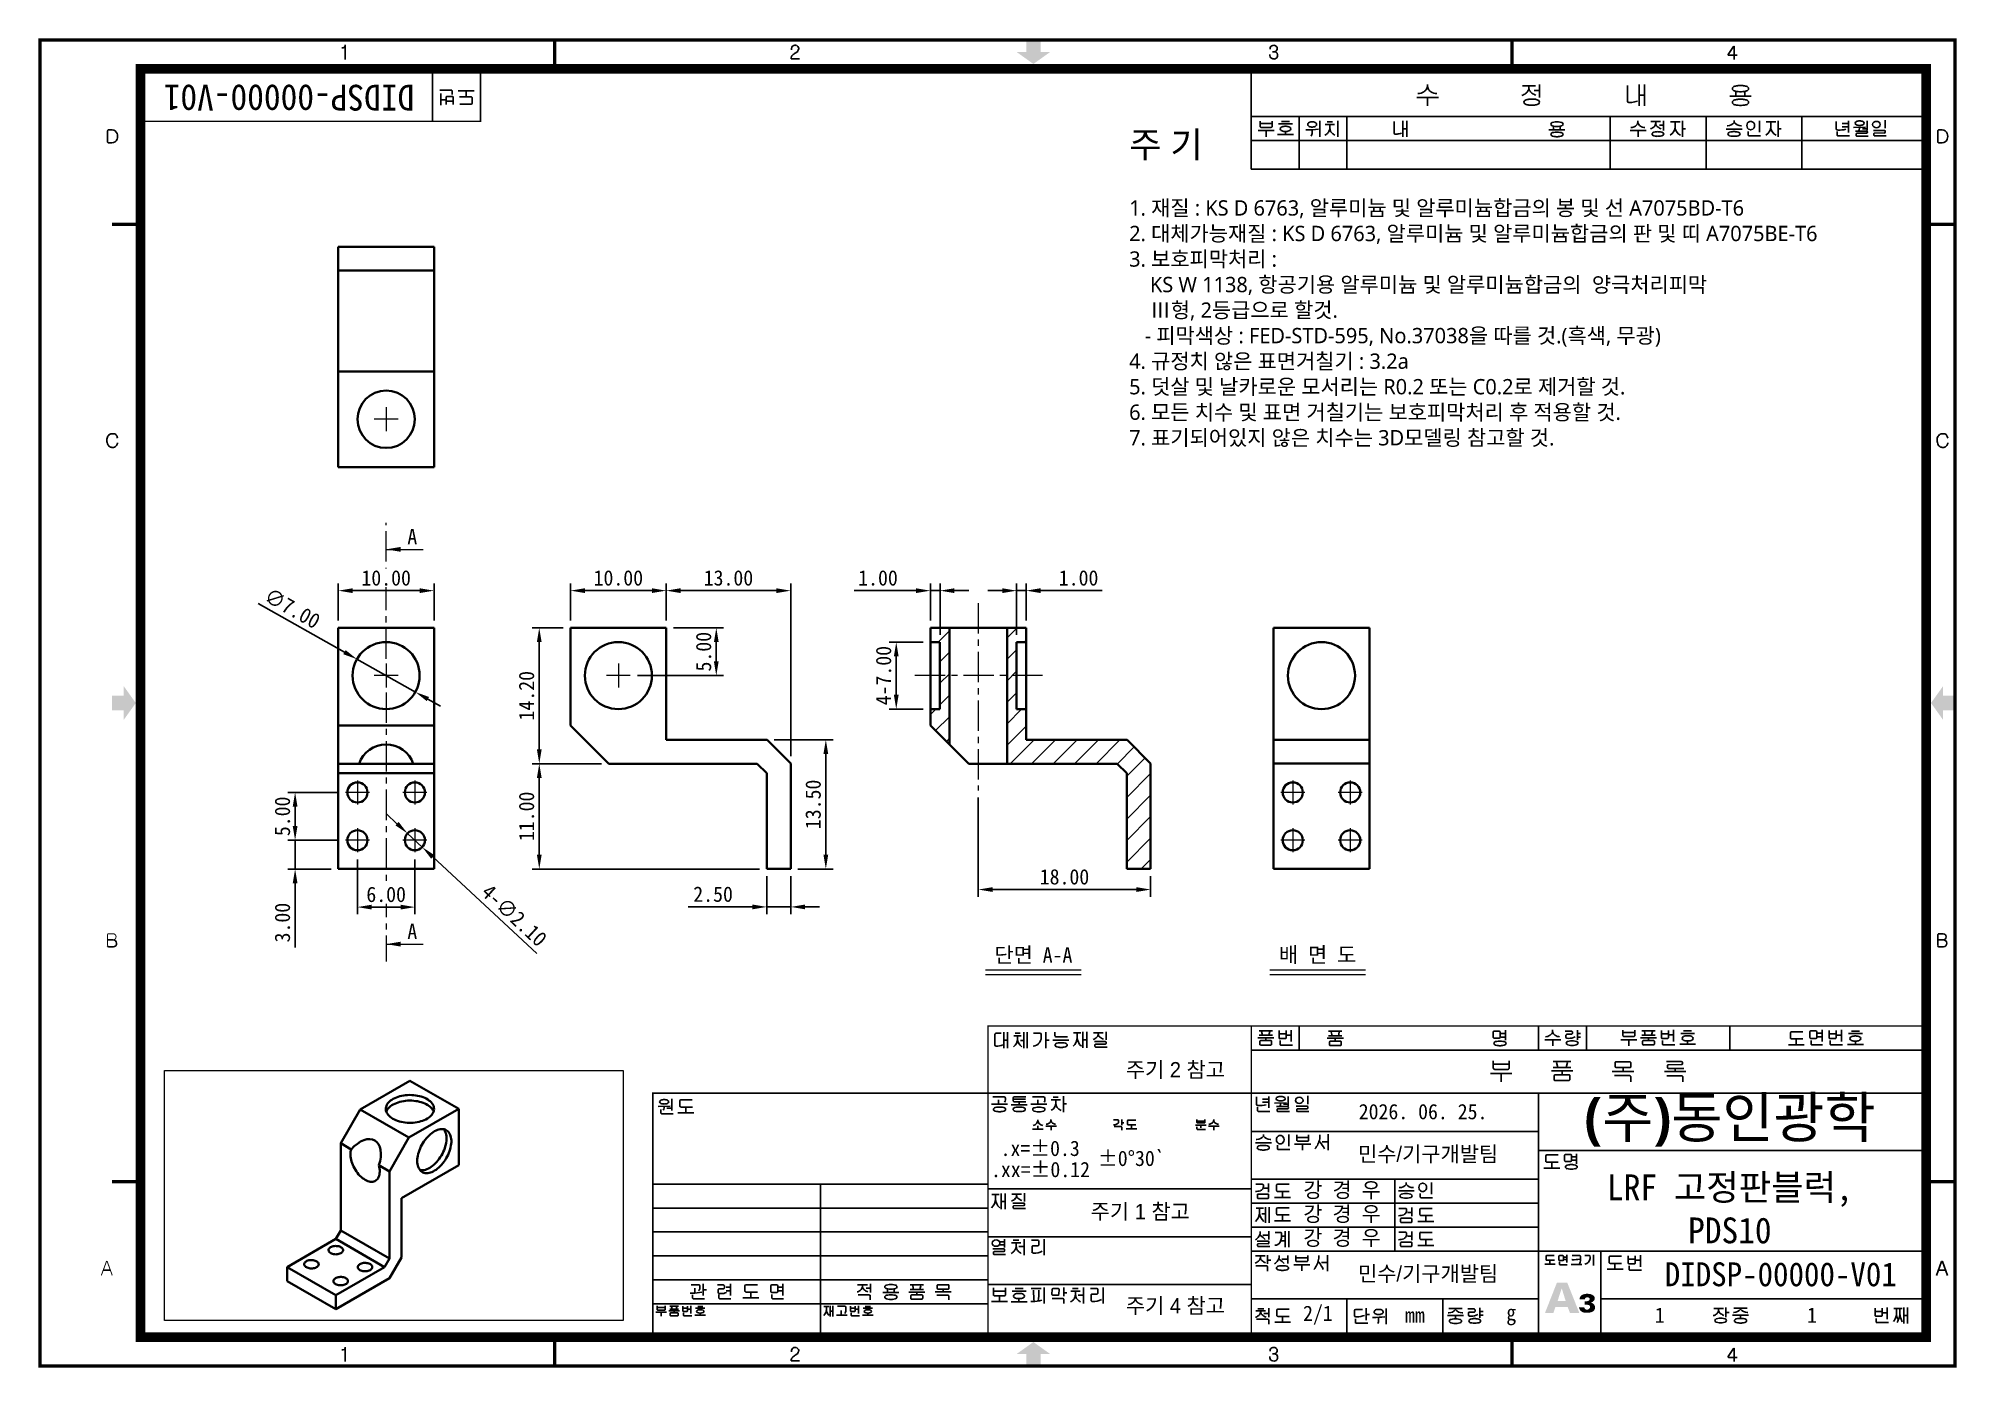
# Model space of a CAD drawing. Header units: millimetres. Extents: x 20 to 420, y 20 to 297.
import ezdxf

# ---------------------------------------------------------------- set-up
doc = ezdxf.new("R2010")
doc.units = ezdxf.units.MM
doc.linetypes.add('CENTERX2', pattern=[20.32, 12.7, -2.54, 2.54, -2.54])
doc.layers.get('0').update_dxf_attribs({"color": 6})
doc.layers.add('0 @ 1', color=6, linetype='Continuous')
for name, color, linetype, lineweight in [('2-text', 2, 'Continuous', 25), ('CENTER', 1, 'CENTERX2', 9), ('DIM', 2, 'Continuous', 9), ('HATCH', 5, 'Continuous', 13), ('OUTLINE', 3, 'Continuous', 40)]:
    doc.layers.add(name, color=color, linetype=linetype, lineweight=lineweight)
doc.styles.add('HSC', font='malgun.ttf')
doc.styles.get("Standard").update_dxf_attribs({"font": '', "height": 3.2})
doc.styles.add('굴림', font='', dxfattribs={"height": 3.2})
doc.styles.get('Standard').set_extended_font_data('GulimChe')
doc.styles.get('굴림').set_extended_font_data('GulimChe')
doc.dimstyles.new('척도 2배 - (x.xx)', dxfattribs={"dimtxt": 3.2, "dimasz": 3, "dimexe": 1.5, "dimexo": 1.5, "dimgap": 1, "dimtad": 1, "dimlfac": 0.5, "dimzin": 0, "dimdsep": 46, "dimtxsty": 'Standard', "dimcen": 0, "dimclrd": 2, "dimclre": 2, "dimclrt": 2, "dimaunit": 1, "dimadec": 1, "dimazin": 0, "dimtfac": 0.75, "dimtmove": 0, "dimatfit": 0, "dimfxl": 1, "dimtfill": 1, "dimtolj": 1, "dimtzin": 0, "dimarcsym": 0})
pattern_1 = [(45, (-28.1585, -1.691), (-2.245064, 2.245064), [])]

msp = doc.modelspace()

# ---------------------------------------------------------------- texts
at = {"layer": '2-text', "insert": (247.501, 277.859), "char_height": 3.2, "width": 162.49614, "attachment_point": 1, "style": 'HSC'}
msp.add_mtext('{\\H1.6875x;주 기\\P}\\P1. 재질 : KS D 6763, 알루미늄 및 알루미늄합금의 봉 및 선 A7075BD-T6 \\P2. 대체가능재질 : KS D 6763, 알루미늄 및 알루미늄합금의 판 및 띠 A7075BE-T6\\P3. 보호피막처리 :\\P    KS W 1138, 항공기용 알루미늄 및 알루미늄합금의  양극처리피막\\P    {\\fHCR Batang|b0|i0|c129|p2;Ⅲ}형, 2등급으로 할것.\\P   - 피막색상 : FED-STD-595, No.37038을 따를 것.(흑색, 무광)\\P4. 규정치 않은 표면거칠기 : 3.2a\\P5. 덧살 및 날카로운 모서리는 R0.2 또는 C0.2로 제거할 것.\\P6. 모든 치수 및 표면 거칠기는 보호피막처리 후 적용할 것.\\P7. 표기되어있지 않은 치수는 3D모델링 참고할 것.', dxfattribs=at)
at = {"layer": 'DIM', "insert": (72, 285), "char_height": 5.4, "width": 60, "attachment_point": 5, "rotation": 180}
msp.add_mtext('DIDSP-00000-V01', dxfattribs=at)
at = {"layer": 'DIM', "color": 2, "ltscale": 0.5, "char_height": 3.2, "attachment_point": 5}
for s, insert in [('\\A1;A', (97.758, 193.244)), ('\\A1;단면 A-A', (227.495, 105.737)), ('\\A1;배 면 도', (286.86, 105.737))]:
    msp.add_mtext(s, dxfattribs=dict(at, insert=insert))
at = {"layer": 'DIM', "attachment_point": 5}
for s, insert, char_height, width in [('{\\fGulim|b0|i0|c129|p50;\\C2;주기 2 참고}', (257.16, 81.72), 3.2, 46.05648), ('{\\C2;2026. 06. 25.}', (308.895, 73.112), 3.2, 48.16062), ('{\\C2;.x=±0.3}', (228.916, 65.438), 3.2, 46.05648), ('{\\C2;±0%%D30}`', (247.956, 63.349), 3.2, 46.05648), ('{\\fGulim|b0|i0|c129|p50;\\C2;민수/기구개발팀}', (309.948, 64.112), 3.2, 46.05648), ('{\\C2;.xx=±0.12}', (228.981, 61.016), 3.2, 46.05648), ('{\\C2;LRF 고정판블럭,\\PPDS10}', (372.976, 52.779), 5.4, 80), ('{\\C2;강 경 우}', (291.97, 56.612), 3.2, 22.01091), ('{\\fGulim|b0|i0|c129|p50;\\C2;주기 1 참고}', (249.823, 52.092), 3.2, 46.05648), ('{\\C2;강 경 우}', (291.97, 51.612), 3.2, 22.01091), ('{\\C2;강 경 우}', (291.97, 46.612), 3.2, 22.01091), ('{\\fGulim|b0|i0|c129|p50;\\C2;민수/기구개발팀}', (309.948, 39.112), 3.2, 46.05648), ('DIDSP-00000-V01', (383.617, 39.112), 5, 58.7173), ('{\\fGulim|b0|i0|c129|p50;\\C2;주기 4 참고}', (257.16, 32.405), 3.2, 46.05648), ('{\\C2;2/1}', (286.932, 30.612), 3.2, 12.08812), ('{\\C2;1}', (358.344, 30.612), 3.2, 24.73741), ('{\\C2;1}', (390.135, 30.612), 3.2, 26.25038), ('{\\C2;mm}', (307.18, 30.612), 3.2, 11.59127), ('{\\C2;g}', (327.315, 30.612), 3.2, 11.3207)]:
    msp.add_mtext(s, dxfattribs=dict(at, insert=insert, char_height=char_height, width=width))

# ---------------------------------------------------------------- blocks, each defined once
blk = doc.blocks.new('A-3_규격도면_동인광학')
for points in [[(209, 277), (206, 277), (206, 274.5), (204, 274.5), (207.5, 272), (211, 274.5), (209, 274.5)], [(15, 137), (17.5, 137), (17.5, 135), (20, 138.5), (17.5, 142), (17.5, 140), (15, 140)], [(400, 137), (400, 140), (397.5, 140), (397.5, 142), (395, 138.5), (397.5, 135), (397.5, 137)], [(324.07, 13.26), (324.15, 13.31), (324.26, 13.36), (324.37, 13.42), (324.45, 13.5), (324.52, 13.58), (324.6, 13.68), (324.66, 13.76), (324.71, 13.87), (324.74, 14), (324.74, 14.11), (324.74, 14.24), (324.71, 14.37), (324.66, 14.48), (324.6, 14.56), (324.52, 14.66), (324.42, 14.74), (324.31, 14.82), (324.21, 14.87), (324.07, 14.93), (323.97, 14.98), (323.84, 15.01), (323.7, 15.03), (323.57, 15.06), (323.44, 15.06), (323.3, 15.09), (323.17, 15.09), (323.04, 15.09), (322.93, 15.06), (322.8, 15.06), (322.69, 15.03), (322.59, 15.01), (322.48, 14.98), (322.38, 14.95), (322.3, 14.93), (322.14, 14.85), (321.98, 14.74), (321.87, 14.61), (321.77, 14.5), (321.69, 14.37), (321.63, 14.24), (321.58, 14.11), (321.58, 13.95), (322.69, 13.95), (322.69, 14.03), (322.75, 14.11), (322.77, 14.19), (322.85, 14.24), (322.91, 14.26), (322.99, 14.32), (323.07, 14.34), (323.17, 14.34), (323.28, 14.34), (323.38, 14.32), (323.46, 14.29), (323.54, 14.26), (323.62, 14.21), (323.68, 14.13), (323.7, 14.08), (323.7, 14), (323.68, 13.89), (323.65, 13.81), (323.6, 13.73), (323.54, 13.68), (323.49, 13.65), (323.41, 13.6), (323.33, 13.58), (323.25, 13.55), (323.15, 13.52), (323.04, 13.52), (322.91, 13.52), (322.77, 13.52), (322.75, 13.52), (322.69, 13.52), (322.67, 13.52), (322.62, 13.52), (322.62, 12.81), (322.88, 12.81), (323.09, 12.81), (323.25, 12.78), (323.41, 12.75), (323.54, 12.73), (323.65, 12.65), (323.7, 12.57), (323.76, 12.43), (323.76, 12.28), (323.76, 12.17), (323.7, 12.09), (323.65, 12.01), (323.57, 11.93), (323.49, 11.85), (323.38, 11.82), (323.25, 11.77), (323.15, 11.77), (323.04, 11.77), (322.93, 11.8), (322.83, 11.85), (322.75, 11.9), (322.67, 11.98), (322.64, 12.09), (322.59, 12.17), (322.59, 12.28), (321.48, 12.28), (321.5, 12.09), (321.58, 11.9), (321.63, 11.75), (321.74, 11.59), (321.87, 11.48), (322.01, 11.37), (322.16, 11.27), (322.32, 11.19), (322.4, 11.19), (322.51, 11.16), (322.62, 11.16), (322.72, 11.14), (322.83, 11.14), (322.96, 11.11), (323.07, 11.11), (323.2, 11.11), (323.38, 11.11), (323.54, 11.14), (323.7, 11.16), (323.86, 11.19), (324.02, 11.24), (324.15, 11.27), (324.26, 11.32), (324.39, 11.4), (324.41, 11.41), (324.68, 11.68), (324.71, 11.75), (324.76, 11.85), (324.79, 11.96), (324.82, 12.09), (324.82, 12.22), (324.79, 12.41), (324.76, 12.59), (324.68, 12.75), (324.58, 12.89), (324.45, 13.02), (324.29, 13.1), (324.1, 13.18), (323.89, 13.2), (323.89, 13.23), (323.97, 13.23)], [(204, 2.5), (206, 2.5), (206, 0), (209, 0), (209, 2.5), (211, 2.5), (207.5, 5)]]:
    blk.add_hatch(color=256).paths.add_polyline_path(points)
h = blk.add_hatch(color=256)
h.paths.add_polyline_path([(319.01, 17.42), (316.86, 17.42), (314.37, 11.09), (316.12, 11.09), (316.54, 12.31), (319.11, 12.31), (319.57, 11.09), (321.53, 11.09)])
h.paths.add_polyline_path([(318.69, 13.55), (316.99, 13.55), (317.84, 16.2), (317.87, 16.2)], flags=16)
for p, q in [((63.07, 275.38), (63.32, 275.38)), ((63.73, 272.93), (63.73, 275.99)), ((63.73, 275.99), (63.73, 272.93)), ((156.9, 273.09), (158.65, 273.09)), ((156.98, 274.96), (156.98, 275.22)), ((157.84, 274.33), (157.74, 274.26)), ((158.18, 274.56), (157.84, 274.33)), ((158.26, 274.63), (158.18, 274.56)), ((256.94, 275.08), (256.94, 275.21)), ((257.85, 274.57), (257.46, 274.57)), ((257.85, 274.57), (257.86, 274.56)), ((352.63, 273.98), (353.73, 275.67)), ((354.52, 273.82), (352.71, 273.82)), ((353.91, 275.62), (353.91, 272.94)), ((82, 270), (82, 260)), ((253, 270), (253, 250)), ((85.87, 266.55), (83.48, 266.55)), ((83.73, 263.42), (83.73, 265.84)), ((84.63, 264.48), (83.73, 264.48)), ((84.81, 265.01), (84.81, 263.52)), ((86.07, 265.22), (84.99, 265.22)), ((86.06, 265.64), (86.06, 266.4)), ((86.28, 263.52), (86.28, 265.05)), ((90.69, 266.36), (87.36, 266.36)), ((90.02, 265.12), (87.64, 265.12)), ((89.03, 265.33), (89.03, 266.36)), ((90.27, 263.83), (90.27, 264.89)), ((287.62, 264.98), (292.09, 264.98)), ((289.81, 267.48), (289.81, 267.71)), ((289.81, 267.71), (289.81, 267.48)), ((289.84, 264.98), (289.84, 263.26)), ((309.64, 267.46), (312.35, 267.46)), ((310.99, 267.46), (310.99, 267.03)), ((313.18, 266.46), (312.08, 266.46)), ((313.19, 267.7), (313.19, 264.98)), ((331.6, 267.53), (331.6, 264.26)), ((334.07, 267.7), (334.07, 263.25)), ((334.07, 265.46), (335.14, 265.46)), ((335.14, 267.7), (335.14, 263.25)), ((352.99, 265.27), (357.44, 265.27)), ((357.44, 265.27), (352.99, 265.27)), ((354.26, 266.14), (354.26, 265.27)), ((356.14, 266.16), (356.14, 265.27)), ((86.28, 264.22), (84.81, 264.22)), ((87.68, 263.62), (90.05, 263.62)), ((253, 261), (393, 261)), ((263, 250), (263, 261)), ((273, 250), (273, 261)), ((328, 250), (328, 261)), ((348, 250), (348, 261)), ((368, 250), (368, 261)), ((14.11, 255.76), (14.11, 258)), ((14.35, 258.23), (15.04, 258.23)), ((254.44, 258.08), (257.8, 258.08)), ((254.88, 260.06), (254.88, 258.94)), ((254.88, 259.55), (257.36, 259.55)), ((255.1, 258.75), (257.16, 258.75)), ((256.12, 258.08), (256.12, 256.81)), ((257.36, 258.99), (257.36, 260.07)), ((258.5, 257.24), (261.84, 257.24)), ((258.71, 259.48), (261.63, 259.48)), ((259.34, 260), (260.99, 260)), ((260.02, 258.98), (260.16, 258.98)), ((260.16, 257.89), (260.02, 257.89)), ((260.16, 258.98), (260.29, 258.98)), ((260.29, 257.89), (260.16, 257.89)), ((260.16, 257.89), (260.16, 257.24)), ((264.44, 258.22), (264.55, 258.22)), ((265.62, 259.91), (265.73, 259.91)), ((265.73, 258.81), (265.62, 258.81)), ((265.73, 258.25), (265.72, 257.65)), ((265.73, 259.91), (265.83, 259.91)), ((265.83, 258.81), (265.73, 258.81)), ((267.31, 260.11), (267.31, 256.79)), ((268.44, 259.33), (270.4, 259.33)), ((268.83, 259.91), (270.01, 259.91)), ((269.42, 259.33), (269.42, 258.74)), ((271.09, 260.1), (271.09, 256.79)), ((282.83, 260.01), (282.83, 257.56)), ((284.69, 260.12), (284.69, 256.79)), ((284.69, 258.44), (285.5, 258.44)), ((285.5, 260.12), (285.5, 256.79)), ((315.2, 258.25), (318.54, 258.25)), ((318.54, 258.25), (315.2, 258.25)), ((316.16, 258.9), (316.16, 258.25)), ((317.56, 258.91), (317.56, 258.25)), ((332.14, 258.09), (335.49, 258.09)), ((333.77, 259.97), (333.77, 260.14)), ((333.77, 260.14), (333.77, 259.97)), ((333.8, 258.09), (333.8, 256.8)), ((336.49, 259.95), (338.52, 259.95)), ((337.5, 259.95), (337.5, 259.62)), ((339.12, 259.21), (338.29, 259.21)), ((339.12, 260.14), (339.12, 258.09)), ((340.59, 259.9), (342.57, 259.9)), ((341.54, 259.9), (341.54, 258.97)), ((343.1, 260.14), (343.1, 256.81)), ((343.1, 258.46), (343.73, 258.46)), ((352.24, 258.41), (355.57, 258.41)), ((352.39, 259.1), (352.5, 259.1)), ((353.9, 259.82), (353.9, 260.16)), ((355.3, 259.1), (355.41, 259.1)), ((356.53, 259.13), (356.53, 259.16)), ((356.53, 259.12), (356.53, 259.13)), ((356.82, 257.9), (356.82, 257.15)), ((357.01, 256.99), (359.39, 256.99)), ((358.14, 259.16), (358.14, 259.13)), ((358.14, 259.13), (358.14, 259.12)), ((359.18, 260.15), (359.18, 257.72)), ((360.57, 259.9), (362.55, 259.9)), ((361.52, 259.9), (361.52, 258.97)), ((363.08, 260.14), (363.08, 256.81)), ((363.08, 258.46), (363.71, 258.46)), ((375.21, 259.99), (375.21, 258.46)), ((375.42, 258.22), (375.59, 258.2)), ((375.42, 257.88), (375.42, 257.12)), ((375.61, 256.97), (377.99, 256.97)), ((376.44, 259.53), (377.74, 259.53)), ((376.45, 258.9), (377.74, 258.9)), ((377.74, 260.12), (377.74, 257.69)), ((378.8, 258.71), (381.28, 258.78)), ((379.21, 257.99), (381.51, 257.99)), ((379.34, 257.34), (379.34, 257.07)), ((381.5, 257.52), (379.49, 257.51)), ((379.55, 256.92), (381.9, 256.92)), ((380.05, 258.74), (380.07, 258.5)), ((381.68, 258.46), (380.66, 258.46)), ((381.68, 260.11), (381.68, 258.08)), ((381.68, 258.08), (381.68, 260.11)), ((382.95, 258.13), (385.24, 258.13)), ((383.07, 257.4), (383.07, 257.13)), ((385.23, 257.58), (383.22, 257.56)), ((383.28, 256.98), (385.63, 256.98)), ((385.41, 260.28), (385.41, 258.56)), ((396.42, 255.76), (396.42, 258)), ((396.65, 258.23), (397.34, 258.23)), ((253, 256), (393, 256)), ((253, 250), (393, 250)), ((16.18, 193.86), (16.14, 194.04)), ((398.48, 193.86), (398.45, 194.04)), ((14.1, 89.02), (15.24, 89.02)), ((15.24, 89.02), (15.26, 89.02)), ((396.4, 87.81), (396.4, 90.08)), ((397.54, 89.02), (396.4, 89.02)), ((396.4, 89.02), (397.54, 89.02)), ((396.64, 90.29), (397.54, 90.29)), ((397.54, 89.02), (397.56, 89.02)), ((15.31, 87.56), (14.35, 87.56)), ((397.61, 87.56), (396.65, 87.56)), ((199.46, 69.16), (199.46, 67.06)), ((200.76, 69.49), (199.71, 69.49)), ((201.31, 69.71), (201.31, 66.37)), ((202.12, 69.71), (202.12, 66.37)), ((203.44, 68.98), (204.96, 68.98)), ((203.67, 69.54), (204.73, 69.54)), ((204.2, 68.3), (204.2, 68.98)), ((205.49, 69.71), (205.49, 66.37)), ((206.2, 69.71), (206.2, 66.37)), ((207.52, 69.52), (208.87, 69.52)), ((209.13, 69.27), (209.13, 68.63)), ((210.13, 69.71), (210.13, 66.37)), ((211.99, 69.75), (211.99, 69.01)), ((212.25, 68.77), (214.61, 68.77)), ((215.9, 69.58), (217.44, 69.58)), ((216.66, 69.58), (216.66, 68.65)), ((217.85, 69.8), (217.85, 66.46)), ((218.66, 69.8), (218.66, 66.46)), ((220.05, 69.62), (222.07, 69.62)), ((221.06, 69.62), (221.06, 69.31)), ((221.06, 69.62), (221.06, 69.31)), ((222.7, 69.82), (222.7, 68.1)), ((254.35, 68.55), (257.7, 68.55)), ((254.63, 70.03), (257.41, 70.03)), ((254.63, 69.08), (257.41, 69.08)), ((255.18, 69.87), (255.36, 69.08)), ((256.02, 68.55), (256.02, 67.96)), ((256.86, 69.86), (256.68, 69.08)), ((258.81, 70.08), (258.81, 68.55)), ((258.81, 69.38), (260.27, 69.38)), ((259.01, 68.38), (260.1, 68.38)), ((260.27, 68.59), (260.27, 70.08)), ((260.46, 69.12), (261.35, 69.12)), ((261.35, 70.18), (261.35, 67.76)), ((263, 71), (263, 66)), ((268.89, 68.45), (272.24, 68.45)), ((269.17, 69.92), (271.96, 69.92)), ((269.17, 68.98), (271.96, 68.98)), ((269.73, 69.77), (269.9, 68.98)), ((270.56, 68.45), (270.56, 67.86)), ((271.4, 69.75), (271.22, 68.98)), ((303.55, 69.75), (303.55, 68.69)), ((303.75, 68.5), (304.79, 68.5)), ((304.81, 69.94), (303.76, 69.94)), ((305, 68.69), (305, 69.72)), ((305.17, 69.44), (306.1, 69.44)), ((305.18, 68.71), (306.1, 68.71)), ((306.1, 70.16), (306.1, 68.04)), ((313, 71), (313, 66)), ((314.31, 68.15), (317.66, 68.15)), ((315.95, 70.2), (315.95, 70.02)), ((315.95, 70.02), (315.95, 70.2)), ((315.98, 68.15), (315.98, 66.86)), ((318.6, 69.97), (319.82, 69.97)), ((318.74, 69.12), (318.74, 68.69)), ((318.92, 68.45), (319.25, 68.44)), ((319.86, 69.29), (318.97, 69.29)), ((320.09, 69.78), (320.09, 69.51)), ((321.12, 70.15), (321.12, 68.1)), ((321.79, 69.45), (321.12, 69.45)), ((321.12, 68.68), (321.79, 68.68)), ((321.79, 68.68), (321.12, 68.68)), ((323, 71), (323, 66)), ((330.21, 68.16), (333.57, 68.16)), ((330.65, 70.14), (330.65, 69.02)), ((330.65, 69.63), (333.13, 69.63)), ((330.87, 68.82), (332.93, 68.82)), ((331.89, 68.16), (331.89, 66.88)), ((333.13, 69.07), (333.13, 70.15)), ((334.31, 68.56), (337.66, 68.56)), ((334.59, 70.04), (337.37, 70.04)), ((334.59, 69.1), (337.37, 69.1)), ((335.14, 69.89), (335.32, 69.1)), ((335.98, 68.56), (335.98, 67.97)), ((336.81, 69.87), (336.64, 69.1)), ((338.68, 70.1), (338.68, 68.57)), ((338.68, 69.41), (340.15, 69.41)), ((338.89, 68.4), (339.97, 68.4)), ((340.15, 68.61), (340.15, 70.1)), ((340.34, 69.15), (341.23, 69.15)), ((341.23, 70.2), (341.23, 67.78)), ((342.71, 69.48), (345.62, 69.48)), ((343.33, 70), (344.99, 70)), ((344.02, 68.98), (344.15, 68.98)), ((344.15, 68.98), (344.29, 68.98)), ((353, 71), (353, 66)), ((365.62, 69.61), (365.62, 68.55)), ((368.21, 69.82), (365.84, 69.82)), ((365.86, 68.32), (368.25, 68.32)), ((369.71, 69.81), (369.71, 68.62)), ((369.91, 68.42), (370.95, 68.42)), ((370.97, 69.99), (369.92, 69.99)), ((371.16, 68.62), (371.16, 69.77)), ((371.33, 69.5), (372.26, 69.5)), ((371.34, 68.77), (372.26, 68.77)), ((372.26, 70.21), (372.26, 67.78)), ((373.72, 70.09), (373.72, 68.57)), ((373.72, 69.4), (375.19, 69.4)), ((373.92, 68.39), (375.01, 68.39)), ((375.19, 68.61), (375.19, 70.1)), ((375.37, 69.14), (376.27, 69.14)), ((376.27, 70.19), (376.27, 67.78)), ((377.75, 69.43), (380.66, 69.43)), ((378.37, 69.96), (380.03, 69.96)), ((379.05, 68.94), (379.19, 68.94)), ((379.19, 68.94), (379.33, 68.94)), ((201.31, 68.03), (202.12, 68.03)), ((205.49, 67.99), (204.77, 67.99)), ((210.13, 68.07), (210.78, 68.07)), ((211.56, 68.09), (214.89, 68.09)), ((217.85, 68.12), (218.66, 68.12)), ((220.23, 67.78), (222.52, 67.78)), ((220.35, 67.05), (220.35, 66.78)), ((222.51, 67.23), (220.5, 67.21)), ((220.56, 66.63), (222.91, 66.63)), ((253, 66), (393, 66)), ((254.79, 67.81), (254.79, 67.2)), ((257.08, 67.96), (254.97, 67.96)), ((255.02, 67.05), (257.08, 67.05)), ((257.25, 67.26), (257.25, 67.81)), ((259.02, 67.96), (259.02, 67.2)), ((259.22, 67.05), (261.6, 67.05)), ((269.33, 67.71), (269.33, 67.1)), ((271.62, 67.86), (269.52, 67.86)), ((269.57, 66.95), (271.62, 66.95)), ((271.8, 67.15), (271.8, 67.71)), ((334.75, 67.82), (334.75, 67.21)), ((337.04, 67.97), (334.93, 67.97)), ((334.98, 67.07), (337.04, 67.07)), ((337.21, 67.27), (337.21, 67.82)), ((338.9, 67.98), (338.9, 67.22)), ((339.1, 67.07), (341.48, 67.07)), ((342.5, 67.24), (345.83, 67.24)), ((344.15, 67.89), (344.02, 67.89)), ((344.29, 67.89), (344.15, 67.89)), ((344.15, 67.89), (344.15, 67.24)), ((365.2, 67.08), (368.53, 67.08)), ((366.86, 68.12), (366.86, 67.08)), ((369.93, 68.01), (369.93, 67.28)), ((370.18, 67.07), (372.36, 67.07)), ((373.94, 67.97), (373.94, 67.22)), ((374.13, 67.07), (376.52, 67.07)), ((377.53, 67.19), (380.87, 67.19)), ((379.19, 67.85), (379.05, 67.85)), ((379.33, 67.85), (379.19, 67.85)), ((379.19, 67.85), (379.19, 67.19)), ((302.97, 61.08), (307.44, 61.08)), ((303.56, 63.72), (303.56, 62.23)), ((303.56, 63.04), (306.86, 63.04)), ((303.84, 61.96), (306.6, 61.96)), ((305.2, 61.08), (305.2, 59.38)), ((306.86, 62.29), (306.86, 63.73)), ((315.7, 61.63), (320.16, 61.63)), ((316.07, 63.6), (319.78, 63.6)), ((316.07, 62.34), (319.78, 62.34)), ((316.28, 60.64), (316.28, 59.83)), ((319.33, 60.84), (316.52, 60.84)), ((316.8, 63.39), (317.04, 62.34)), ((317.92, 61.63), (317.92, 60.84)), ((319.04, 63.37), (318.8, 62.34)), ((319.57, 59.9), (319.57, 60.64)), ((328.43, 61.54), (332.9, 61.54)), ((328.91, 60.65), (332.01, 60.65)), ((329.02, 62.53), (329.02, 63.34)), ((332.07, 62.33), (329.26, 62.33)), ((329.33, 63.54), (332.07, 63.54)), ((330.66, 61.54), (330.66, 62.33)), ((332.29, 60.35), (332.29, 59.33)), ((332.31, 63.27), (332.31, 62.53)), ((339.33, 61.52), (343.79, 61.52)), ((339.77, 63.62), (342.83, 63.62)), ((339.8, 60.64), (342.91, 60.64)), ((339.93, 62.72), (339.93, 62.36)), ((342.81, 62.96), (340.13, 62.94)), ((340.22, 62.16), (343.35, 62.16)), ((341.55, 61.52), (341.55, 62.31)), ((343.18, 60.34), (343.18, 59.38)), ((199.04, 56.19), (201.37, 56.19)), ((205.91, 56.23), (203.54, 56.23)), ((207.29, 56.19), (209.62, 56.19)), ((211.65, 56.18), (212.7, 56.18)), ((213.76, 56.39), (213.76, 53.05)), ((254.12, 56.2), (254.12, 54.67)), ((256.66, 56.32), (256.66, 53.9)), ((260.75, 54.29), (260.75, 56.32)), ((260.75, 56.32), (260.75, 54.29)), ((264.84, 56.44), (264.84, 54.71)), ((316.59, 59.63), (319.33, 59.63)), ((129.11, 54.2), (131.59, 54.27)), ((129.66, 53.56), (129.66, 52.9)), ((129.87, 52.68), (132.24, 52.68)), ((130.36, 54.23), (130.37, 53.91)), ((131.98, 53.87), (130.96, 53.87)), ((131.98, 53.34), (131.98, 55.81)), ((131.98, 55.81), (131.98, 53.34)), ((133.22, 52.86), (136.55, 52.86)), ((133.64, 55.39), (133.64, 54.33)), ((136.23, 55.6), (133.86, 55.6)), ((133.89, 54.1), (136.27, 54.1)), ((134.88, 53.9), (134.88, 52.86)), ((202.1, 54.7), (198.76, 54.7)), ((198.76, 54.7), (202.1, 54.7)), ((200.24, 55.63), (200.24, 54.7)), ((201.65, 55.96), (201.65, 55.6)), ((202.86, 54.53), (206.19, 54.53)), ((203.29, 56.01), (203.29, 55.39)), ((205.86, 55.72), (203.29, 55.72)), ((203.53, 55.2), (205.92, 55.2)), ((204.52, 55.2), (204.52, 54.53)), ((210.28, 54.71), (206.94, 54.71)), ((206.94, 54.71), (210.28, 54.71)), ((208.42, 55.63), (208.42, 54.71)), ((209.9, 55.96), (209.9, 55.6)), ((211.23, 55.62), (213.19, 55.62)), ((212.18, 54.94), (212.18, 55.62)), ((213.76, 54.75), (214.42, 54.75)), ((254.33, 54.43), (254.5, 54.41)), ((254.33, 54.09), (254.33, 53.33)), ((254.53, 53.18), (256.91, 53.18)), ((255.36, 55.74), (256.66, 55.74)), ((255.36, 55.11), (256.66, 55.11)), ((257.87, 54.92), (260.36, 54.99)), ((258.29, 54.2), (260.59, 54.2)), ((258.41, 53.55), (258.41, 53.28)), ((260.57, 53.73), (258.56, 53.72)), ((258.63, 53.13), (260.97, 53.13)), ((259.13, 54.95), (259.14, 54.71)), ((260.75, 54.67), (259.74, 54.67)), ((262.37, 54.28), (264.67, 54.28)), ((262.5, 53.55), (262.5, 53.28)), ((264.66, 53.73), (262.65, 53.72)), ((262.71, 53.13), (265.06, 53.13)), ((207.34, 49.49), (209.56, 49.49)), ((208.44, 49.49), (208.44, 50.19)), ((210.07, 50.1), (212.31, 50.1)), ((211.16, 51.47), (211.16, 51.35)), ((211.16, 51.35), (211.16, 51.47)), ((211.18, 50.1), (211.18, 49.24)), ((224.24, 51.39), (225.17, 51.39)), ((224.35, 50), (225.83, 50)), ((225.3, 51.25), (225.3, 51.02)), ((225.97, 51.51), (225.97, 50.3)), ((225.97, 50.8), (226.41, 50.8)), ((225.98, 49.89), (225.98, 49.29)), ((226.89, 49.54), (229.11, 49.54)), ((227.17, 51.22), (227.17, 50.52)), ((228.89, 51.37), (227.31, 51.37)), ((227.33, 50.37), (228.92, 50.37)), ((227.99, 50.23), (227.99, 49.54)), ((241.38, 50.33), (243.6, 50.33)), ((241.67, 51.46), (241.67, 50.89)), ((241.67, 51.15), (243.32, 51.15)), ((241.67, 49.96), (241.67, 49.52)), ((241.83, 50.76), (243.16, 50.76)), ((241.84, 49.39), (243.42, 49.39)), ((242.49, 50.33), (242.49, 49.76)), ((243.32, 50.94), (243.32, 51.46)), ((244.07, 50.1), (246.3, 50.1)), ((245.16, 51.47), (245.16, 51.35)), ((245.16, 51.35), (245.16, 51.47)), ((245.18, 50.1), (245.18, 49.24)), ((253, 49), (313, 49)), ((255.57, 48.03), (255.57, 48.37)), ((260.84, 48.36), (260.84, 45.93)), ((262.5, 48.27), (262.5, 47.15)), ((264.98, 47.19), (264.98, 48.28)), ((267.34, 48.27), (267.34, 47.96)), ((269.05, 48.4), (269.05, 45.09)), ((253.91, 46.62), (257.24, 46.62)), ((254.06, 47.31), (254.17, 47.31)), ((256.97, 47.31), (257.07, 47.31)), ((258.26, 47.28), (258.26, 47.3)), ((258.26, 47.26), (258.26, 47.28)), ((258.48, 46.11), (258.48, 45.36)), ((258.68, 45.2), (261.06, 45.2)), ((259.87, 47.3), (259.87, 47.28)), ((259.87, 47.28), (259.87, 47.26)), ((262.06, 46.34), (265.42, 46.34)), ((262.5, 47.76), (264.98, 47.76)), ((262.71, 46.95), (264.78, 46.95)), ((263.74, 46.34), (263.74, 45.06)), ((267.19, 47), (267.31, 46.86)), ((267.83, 46.84), (269.05, 46.84)), ((313, 45), (393, 45)), ((319.73, 44.16), (318.67, 44.16)), ((319.73, 44.16), (318.67, 44.16)), ((320.96, 44.29), (320.96, 42.26)), ((314.1, 41.33), (317.43, 41.33)), ((314.52, 43.86), (314.52, 42.8)), ((317.11, 44.08), (314.74, 44.08)), ((317.11, 44.08), (314.74, 44.08)), ((314.76, 42.57), (317.15, 42.57)), ((315.76, 42.37), (315.76, 41.33)), ((318.46, 43.97), (318.46, 42.9)), ((318.67, 42.7), (319.71, 42.7)), ((319.92, 42.9), (319.92, 43.94)), ((320.04, 43.7), (320.96, 43.7)), ((320.04, 42.97), (320.96, 42.97)), ((128, 38), (198, 38)), ((163, 38), (163, 7)), ((198, 37), (253, 37)), ((200.79, 36.06), (200.79, 32.73)), ((201.6, 36.06), (201.6, 32.73)), ((205.65, 36.09), (205.65, 34.36)), ((253, 39), (313, 39)), ((253.93, 37.96), (255.31, 37.96)), ((255.53, 37.81), (255.53, 37.45)), ((256.64, 37.13), (255.71, 37.13)), ((256.64, 38.15), (256.64, 36.31)), ((258.31, 37.74), (258.31, 36.68)), ((260.9, 37.95), (258.53, 37.95)), ((258.55, 36.45), (260.94, 36.45)), ((259.55, 36.25), (259.55, 35.21)), ((283, 39), (283, 24)), ((283.73, 36.56), (287.06, 36.56)), ((283.88, 37.26), (283.98, 37.26)), ((285.39, 37.97), (285.39, 38.31)), ((286.79, 37.26), (286.89, 37.26)), ((288.02, 37.29), (288.02, 37.31)), ((288.02, 37.28), (288.02, 37.29)), ((289.63, 37.31), (289.63, 37.29)), ((289.63, 37.29), (289.63, 37.28)), ((290.66, 38.3), (290.66, 35.88)), ((128, 33), (198, 33)), ((198.84, 35.85), (200.38, 35.85)), ((199.6, 35.85), (199.6, 34.91)), ((200.79, 34.38), (201.6, 34.38)), ((202.99, 35.89), (205.01, 35.89)), ((203.17, 34.04), (205.47, 34.04)), ((203.29, 33.31), (203.29, 33.04)), ((205.45, 33.49), (203.44, 33.48)), ((203.51, 32.9), (205.85, 32.9)), ((204, 35.89), (204, 35.58)), ((204, 35.89), (204, 35.58)), ((253, 34), (313, 34)), ((254, 32.99), (255.53, 32.99)), ((254.28, 35.76), (254.28, 35.15)), ((256.45, 35.91), (254.46, 35.91)), ((254.51, 35), (256.45, 35)), ((254.76, 32.99), (254.76, 32.05)), ((256.01, 33.2), (256.01, 29.9)), ((256.63, 35.21), (256.63, 35.76)), ((256.76, 33.2), (256.76, 29.9)), ((257.89, 35.21), (261.22, 35.21)), ((258.31, 32.82), (258.31, 31.77)), ((260.9, 33.04), (258.53, 33.04)), ((283.86, 32.92), (285.23, 32.92)), ((285.45, 32.77), (285.45, 32.41)), ((286.57, 32.09), (285.64, 32.09)), ((286.57, 33.11), (286.57, 31.27)), ((288.24, 32.7), (288.24, 31.64)), ((288.3, 36.06), (288.3, 35.3)), ((290.83, 32.91), (288.46, 32.91)), ((288.5, 35.15), (290.88, 35.15)), ((253, 29), (313, 29)), ((254.9, 28.07), (254.9, 27.96)), ((256.01, 31.76), (255.21, 31.76)), ((256.67, 28.16), (256.67, 26.43)), ((257.89, 30.3), (261.22, 30.3)), ((258.55, 31.54), (260.94, 31.54)), ((259.55, 31.33), (259.55, 30.3)), ((260.12, 28.13), (260.12, 24.81)), ((260.85, 28.14), (260.85, 24.8)), ((284.21, 30.72), (284.21, 30.11)), ((286.38, 30.87), (284.39, 30.87)), ((284.44, 29.96), (286.38, 29.96)), ((286.56, 30.17), (286.56, 30.72)), ((286.57, 28.11), (286.57, 26.27)), ((287.82, 30.17), (291.15, 30.17)), ((288.48, 31.41), (290.87, 31.41)), ((289.48, 31.2), (289.48, 30.17)), ((128, 28), (198, 28)), ((198, 27), (253, 27)), ((199.01, 24.45), (201.31, 24.45)), ((200.56, 25.95), (201.47, 25.95)), ((200.56, 25.29), (201.47, 25.29)), ((201.47, 26.51), (201.47, 24.78)), ((202.92, 25.73), (204.88, 25.73)), ((203.3, 26.31), (204.49, 26.31)), ((203.9, 25.73), (203.9, 25.14)), ((204.46, 24.93), (205.57, 24.93)), ((205.57, 26.49), (205.57, 23.18)), ((207.07, 26.3), (208.41, 26.3)), ((207.21, 24.89), (207.21, 23.84)), ((208.41, 25.11), (207.39, 25.11)), ((208.62, 26.1), (208.62, 25.31)), ((209.75, 26.51), (209.75, 23.17)), ((254.21, 26.1), (256.5, 26.1)), ((254.33, 25.37), (254.33, 25.1)), ((256.49, 25.55), (254.48, 25.53)), ((254.54, 24.95), (256.89, 24.95)), ((254.77, 27.35), (254.96, 27.24)), ((255.44, 27.34), (256.67, 27.34)), ((258.02, 27.91), (259.06, 27.91)), ((259.17, 26.15), (260.12, 26.15)), ((259.32, 27.14), (260.12, 27.14)), ((283.86, 27.92), (285.23, 27.92)), ((284.21, 25.72), (284.21, 25.11)), ((286.38, 25.87), (284.39, 25.87)), ((284.44, 24.96), (286.38, 24.96)), ((285.45, 27.77), (285.45, 27.41)), ((286.57, 27.09), (285.64, 27.09)), ((286.56, 25.17), (286.56, 25.72)), ((287.82, 25.17), (291.15, 25.17)), ((288.24, 27.7), (288.24, 26.64)), ((290.83, 27.91), (288.46, 27.91)), ((288.48, 26.41), (290.87, 26.41)), ((289.48, 26.2), (289.48, 25.17)), ((13.21, 20.04), (14.68, 20.04)), ((128, 23), (198, 23)), ((199.13, 23.72), (199.13, 23.45)), ((201.29, 23.9), (199.28, 23.88)), ((199.35, 23.3), (201.7, 23.3)), ((207.32, 23.64), (207.4, 23.61)), ((207.4, 23.61), (207.54, 23.59)), ((253, 24), (393, 24)), ((253.9, 23.02), (255.93, 23.02)), ((253.97, 20.89), (256.19, 20.89)), ((254.91, 23.02), (254.91, 22.7)), ((256.4, 23.16), (256.4, 21.34)), ((256.4, 22.1), (257.07, 22.1)), ((256.42, 20.72), (256.42, 19.82)), ((258.73, 22.33), (258.92, 22.22)), ((258.86, 23.05), (258.86, 22.95)), ((259.42, 22.28), (260.64, 22.28)), ((260.64, 23.1), (260.64, 21.38)), ((261.89, 21.13), (265.24, 21.13)), ((262.33, 23.11), (262.33, 21.99)), ((262.33, 22.6), (264.81, 22.6)), ((262.54, 21.79), (264.61, 21.79)), ((263.56, 21.13), (263.56, 19.85)), ((264.81, 22.03), (264.81, 23.11)), ((266.97, 21.79), (267.09, 21.65)), ((267.12, 23.06), (267.12, 22.76)), ((267.68, 21.58), (268.9, 21.58)), ((268.9, 23.15), (268.9, 19.83)), ((314.3, 21.24), (316.52, 21.24)), ((314.58, 22.93), (314.58, 22.22)), ((316.3, 23.07), (314.72, 23.07)), ((314.74, 22.07), (316.33, 22.07)), ((315.4, 21.93), (315.4, 21.24)), ((317.26, 22.94), (317.26, 22.15)), ((318.11, 23.07), (317.4, 23.07)), ((317.4, 22.02), (318.09, 22.02)), ((317.41, 21.74), (317.41, 21.26)), ((317.58, 21.12), (319.03, 21.12)), ((318.23, 22.15), (318.23, 22.92)), ((318.34, 22.74), (318.96, 22.74)), ((318.35, 22.25), (318.96, 22.25)), ((318.96, 23.21), (318.96, 21.59)), ((322.06, 21.23), (319.83, 21.23)), ((319.98, 22.21), (320.05, 22.21)), ((320.06, 23.07), (321.61, 23.07)), ((321.77, 22.94), (321.77, 22.21)), ((322.7, 23.06), (323.59, 23.06)), ((323.77, 22.9), (323.77, 22.47)), ((324.51, 23.2), (324.51, 20.98)), ((326, 24), (326, 7)), ((327.33, 20.2), (330.66, 20.2)), ((327.75, 22.73), (327.75, 21.67)), ((330.34, 22.94), (327.96, 22.94)), ((327.99, 21.44), (330.37, 21.44)), ((328.98, 21.23), (328.98, 20.2)), ((331.74, 23.04), (331.74, 21.51)), ((331.74, 22.34), (333.2, 22.34)), ((331.94, 21.33), (333.03, 21.33)), ((331.95, 20.92), (331.95, 20.16)), ((333.2, 21.55), (333.2, 23.04)), ((333.39, 22.08), (334.28, 22.08)), ((334.28, 23.14), (334.28, 20.72)), ((396.14, 18.9), (397.22, 21.81)), ((396.56, 20.04), (398.03, 20.04)), ((397.39, 21.8), (398.44, 18.92)), ((128, 18), (198, 18)), ((135.98, 16.93), (137.61, 16.93)), ((136.81, 16.25), (136.81, 15.24)), ((138.54, 17.16), (138.54, 14.69)), ((141.51, 16.95), (142.68, 16.95)), ((142.72, 16.12), (141.88, 16.12)), ((142.95, 16.76), (142.95, 16.34)), ((143.29, 16.45), (144.21, 16.45)), ((144.21, 17.16), (144.21, 14.72)), ((147.25, 16.73), (147.25, 15.67)), ((149.84, 16.94), (147.47, 16.94)), ((152.64, 16.75), (152.64, 15.56)), ((153.9, 16.94), (152.85, 16.94)), ((154.09, 15.56), (154.09, 16.72)), ((154.26, 16.45), (155.19, 16.45)), ((155.19, 17.16), (155.19, 14.72)), ((170.79, 16.97), (172.81, 16.97)), ((171.8, 16.97), (171.8, 16.65)), ((172.54, 16.26), (173.45, 16.26)), ((173.45, 17.17), (173.45, 15.35)), ((181.75, 16.92), (184.53, 16.92)), ((182.3, 16.77), (182.47, 15.98)), ((183.97, 16.75), (183.79, 15.98)), ((187.39, 16.22), (187.39, 16.83)), ((189.68, 16.07), (187.58, 16.07)), ((187.63, 16.98), (189.68, 16.98)), ((188.63, 15.48), (188.63, 16.07)), ((189.86, 16.77), (189.86, 16.22)), ((198, 17), (253, 17)), ((199.15, 16.32), (199.15, 14.84)), ((201.64, 14.87), (201.64, 16.34)), ((203.67, 16.17), (205.33, 16.17)), ((207.06, 16.15), (209.09, 16.15)), ((209.78, 16.38), (209.78, 13.06)), ((212.67, 16.18), (211.61, 16.18)), ((213.83, 16.37), (213.83, 14.55)), ((215.7, 16.18), (216.88, 16.18)), ((217.96, 16.37), (217.96, 13.06)), ((219.41, 16.2), (220.75, 16.2)), ((222.09, 16.41), (222.09, 13.07)), ((332.15, 20.01), (334.53, 20.01)), ((128, 13), (198, 13)), ((128.91, 12.54), (128.91, 11.79)), ((128.91, 12.2), (130.56, 12.2)), ((130.56, 11.82), (130.56, 12.54)), ((131.53, 12.47), (133.39, 12.47)), ((131.9, 12.37), (132.02, 11.84)), ((133.02, 12.36), (132.9, 11.84)), ((134.27, 12.51), (134.27, 11.49)), ((134.27, 12.05), (135.24, 12.05)), ((135.24, 11.52), (135.24, 12.51)), ((135.78, 15.21), (136.3, 15.22)), ((135.96, 12.58), (135.96, 10.96)), ((136.3, 14.87), (136.3, 14.23)), ((136.56, 14.01), (138.83, 14.01)), ((136.95, 12.09), (138.89, 12.09)), ((137.37, 12.45), (138.47, 12.45)), ((139.19, 15.89), (138.54, 15.89)), ((141.65, 15.95), (141.65, 15.38)), ((141.79, 14.95), (141.79, 14.23)), ((141.83, 15.14), (142.16, 15.13)), ((142.04, 14.01), (144.32, 14.01)), ((143.29, 15.71), (144.21, 15.71)), ((146.83, 14.2), (150.16, 14.2)), ((147.5, 15.44), (149.88, 15.44)), ((148.49, 15.23), (148.49, 14.2)), ((152.84, 15.37), (153.88, 15.37)), ((152.86, 14.95), (152.86, 14.23)), ((153.11, 14.01), (155.29, 14.01)), ((154.27, 15.71), (155.19, 15.71)), ((163.75, 12.44), (164.78, 12.44)), ((164.26, 12.44), (164.26, 11.82)), ((165.05, 12.59), (165.05, 10.36)), ((165.59, 12.59), (165.59, 10.36)), ((166.58, 12.46), (168.15, 12.46)), ((168.32, 12.3), (168.32, 11.6)), ((169.29, 12.51), (169.29, 11.49)), ((169.29, 12.05), (170.27, 12.05)), ((170.27, 11.52), (170.27, 12.51)), ((170.89, 14.83), (173.22, 14.83)), ((170.99, 12.58), (170.99, 10.96)), ((171.97, 12.09), (173.91, 12.09)), ((172.39, 12.45), (173.49, 12.45)), ((173.42, 14.6), (173.42, 13.84)), ((179.41, 15.35), (176.07, 15.35)), ((176.07, 15.35), (179.41, 15.35)), ((177.03, 16.01), (177.03, 15.35)), ((178.44, 16.02), (178.44, 15.35)), ((181.47, 15.45), (184.82, 15.45)), ((181.75, 15.98), (184.53, 15.98)), ((181.9, 14.7), (181.9, 14.1)), ((184.19, 14.86), (182.09, 14.86)), ((182.14, 13.95), (184.19, 13.95)), ((183.13, 15.45), (183.13, 14.86)), ((184.37, 14.15), (184.37, 14.7)), ((186.96, 15.48), (190.31, 15.48)), ((187.31, 14.81), (189.64, 14.81)), ((189.85, 14.59), (189.85, 13.83)), ((198.73, 13.44), (202.06, 13.44)), ((199.15, 15.62), (201.64, 15.62)), ((199.35, 14.67), (201.43, 14.67)), ((200.39, 14.45), (200.39, 13.44)), ((202.83, 13.41), (206.17, 13.41)), ((203.05, 15.65), (205.96, 15.65)), ((204.35, 15.15), (204.49, 15.15)), ((204.49, 14.06), (204.35, 14.06)), ((204.49, 15.15), (204.63, 15.15)), ((204.63, 14.06), (204.49, 14.06)), ((204.49, 14.06), (204.49, 13.41)), ((206.96, 13.48), (207.33, 13.48)), ((207.53, 15.83), (207.53, 15.63)), ((208.66, 15.84), (208.66, 15.63)), ((211.4, 15.99), (211.37, 14.97)), ((211.4, 14.11), (213.62, 14.11)), ((211.57, 14.77), (212.61, 14.77)), ((212.82, 14.97), (212.86, 15.96)), ((213.83, 15.31), (214.5, 15.31)), ((213.85, 13.93), (213.85, 13.04)), ((215.31, 15.6), (217.27, 15.6)), ((216.29, 15.6), (216.29, 15.01)), ((216.85, 14.81), (217.96, 14.81)), ((219.54, 14.79), (219.54, 13.74)), ((219.65, 13.53), (219.73, 13.5)), ((220.74, 15), (219.72, 15)), ((219.73, 13.5), (219.88, 13.49)), ((220.96, 15.99), (220.96, 15.21)), ((253, 14), (313, 14)), ((256.65, 12.06), (256.65, 10.2)), ((273, 14), (273, 7)), ((277.02, 12.04), (277.02, 9.6)), ((281.2, 12.03), (281.2, 8.7)), ((293, 14), (293, 7)), ((300.78, 12.11), (300.78, 10.06)), ((326, 14), (393, 14)), ((349.63, 12.03), (351.66, 12.03)), ((350.64, 12.03), (350.64, 11.71)), ((352.17, 12.21), (352.17, 10.22)), ((353.83, 12.08), (356.61, 12.08)), ((355.22, 11.89), (355.22, 12.09)), ((383.32, 12.07), (383.32, 10.55)), ((384.78, 10.59), (384.78, 12.08)), ((385.86, 12.18), (385.86, 9.76)), ((389.32, 12.21), (389.32, 8.87)), ((390.12, 12.21), (390.12, 8.87)), ((128.62, 11.22), (130.85, 11.22)), ((129.05, 11.66), (130.43, 11.66)), ((129.74, 11.22), (129.74, 10.37)), ((131.35, 11.49), (133.58, 11.49)), ((131.53, 11.84), (133.39, 11.84)), ((131.64, 10.99), (131.64, 10.59)), ((133.17, 11.09), (131.76, 11.09)), ((131.8, 10.49), (133.17, 10.49)), ((132.46, 11.49), (132.46, 11.09)), ((133.29, 10.62), (133.29, 10.99)), ((134.4, 11.37), (135.13, 11.37)), ((134.41, 11.1), (134.41, 10.59)), ((134.54, 10.49), (136.13, 10.49)), ((135.37, 11.87), (135.96, 11.87)), ((136.81, 10.6), (139.03, 10.6)), ((137.82, 11.76), (137.91, 11.76)), ((137.91, 11.04), (137.82, 11.04)), ((137.91, 11.76), (138, 11.76)), ((138, 11.04), (137.91, 11.04)), ((137.91, 11.04), (137.91, 10.6)), ((165.05, 11.47), (165.59, 11.47)), ((166.39, 10.63), (168.62, 10.63)), ((167.34, 11.59), (167.34, 10.63)), ((169.42, 11.37), (170.15, 11.37)), ((169.43, 11.1), (169.43, 10.59)), ((169.56, 10.49), (171.15, 10.49)), ((170.39, 11.87), (170.99, 11.87)), ((171.83, 10.6), (174.06, 10.6)), ((172.84, 11.76), (172.93, 11.76)), ((172.93, 11.04), (172.84, 11.04)), ((172.93, 11.76), (173.03, 11.76)), ((173.03, 11.04), (172.93, 11.04)), ((172.93, 11.04), (172.93, 10.6)), ((253.98, 11.49), (256.01, 11.49)), ((254.13, 9.75), (256.46, 9.75)), ((255.62, 11.91), (254.37, 11.91)), ((254.37, 11.91), (255.62, 11.91)), ((254.99, 11.49), (254.99, 11.36)), ((255.65, 10.95), (256.65, 10.95)), ((256.66, 9.52), (256.66, 8.76)), ((257.9, 9.13), (261.23, 9.13)), ((258.32, 11.65), (258.32, 10.59)), ((260.91, 11.87), (258.54, 11.87)), ((258.56, 10.36), (260.95, 10.36)), ((259.56, 10.16), (259.56, 9.13)), ((274.59, 11.6), (274.59, 10.5)), ((274.77, 9.82), (274.77, 9.07)), ((276.23, 11.82), (274.83, 11.82)), ((274.96, 8.92), (277.35, 8.92)), ((277.69, 10.77), (277.02, 10.77)), ((278.34, 10.13), (278.45, 10.13)), ((279.52, 11.82), (279.62, 11.82)), ((279.62, 10.73), (279.52, 10.73)), ((279.62, 11.82), (279.73, 11.82)), ((279.73, 10.73), (279.62, 10.73)), ((279.62, 10.17), (279.62, 9.56)), ((294.01, 10.53), (297.34, 10.53)), ((294.17, 11.08), (294.27, 11.08)), ((294.28, 11.98), (297.06, 11.98)), ((295.67, 11.8), (295.67, 12)), ((295.68, 10.53), (295.68, 9.96)), ((297.07, 11.08), (297.18, 11.08)), ((298.26, 11.93), (299.48, 11.93)), ((298.4, 11.08), (298.4, 10.65)), ((298.58, 10.41), (298.91, 10.4)), ((299.53, 11.25), (298.63, 11.25)), ((299.75, 11.74), (299.75, 11.47)), ((301.45, 11.41), (300.78, 11.41)), ((300.78, 10.64), (301.46, 10.64)), ((301.46, 10.64), (300.78, 10.64)), ((352.18, 11.15), (352.84, 11.15)), ((353.55, 10.62), (356.88, 10.62)), ((353.71, 11.17), (353.82, 11.17)), ((355.22, 10.62), (355.22, 10.05)), ((356.62, 11.17), (356.73, 11.17)), ((383.32, 11.38), (384.78, 11.38)), ((383.52, 10.37), (384.61, 10.37)), ((383.53, 9.95), (383.53, 9.2)), ((383.73, 9.05), (386.11, 9.05)), ((384.97, 11.12), (385.86, 11.12)), ((387.26, 11.97), (389, 11.97)), ((387.78, 11.97), (387.78, 11)), ((387.78, 11), (387.8, 10.7)), ((388.5, 11.97), (388.5, 10.97)), ((388.5, 10.97), (388.51, 10.72)), ((388.57, 10.3), (388.94, 9.22)), ((389.32, 10.53), (390.12, 10.53)), ((63.07, 3.35), (63.32, 3.35)), ((63.73, 0.91), (63.73, 3.96)), ((63.73, 3.96), (63.73, 0.91)), ((156.9, 1.07), (158.65, 1.07)), ((156.98, 2.93), (156.98, 3.2)), ((157.84, 2.3), (157.74, 2.24)), ((158.18, 2.54), (157.84, 2.3)), ((158.26, 2.6), (158.18, 2.54)), ((256.94, 3.06), (256.94, 3.18)), ((257.85, 2.54), (257.46, 2.54)), ((257.85, 2.54), (257.86, 2.54)), ((352.63, 1.95), (353.73, 3.65)), ((354.52, 1.8), (352.71, 1.8)), ((353.91, 3.59), (353.91, 0.91))]:
    blk.add_line(p, q)
for points, const_width in [([(0, 0), (0, 277), (400, 277), (400, 0)], 0.7), ([(21, 6), (21, 271), (394, 271), (394, 6)], 2)]:
    blk.add_lwpolyline(points, close=True, dxfattribs=dict(const_width=const_width))
for points, const_width in [([(107.5, 277), (107.5, 270.33)], 0.7), ([(307.5, 277), (307.5, 270.33)], 0.7), ([(22, 260), (92, 260), (92, 270)], 0.3), ([(15, 238.5), (21.67, 238.5)], 0.7), ([(400, 238.5), (393.33, 238.5)], 0.7), ([(198, 7), (198, 71), (393, 71)], 0.3), ([(253, 71), (253, 7)], 0.3), ([(128, 7), (128, 57), (393, 57)], 0.3), ([(313, 57), (313, 7)], 0.3), ([(15, 38.5), (21.67, 38.5)], 0.7), ([(400, 38.5), (393.33, 38.5)], 0.7), ([(107.5, 0), (107.5, 6.67)], 0.7), ([(307.5, 0), (307.5, 6.67)], 0.7)]:
    blk.add_lwpolyline(points, dxfattribs=dict(const_width=const_width))
at = {"const_width": 0.2}
for points in [[(14.1, 87.81), (14.1, 90.08, -0.443983), (14.33, 90.29), (15.24, 90.29, -1), (15.24, 89.02), (14.1, 89.02)], [(12.79, 18.9), (13.87, 21.81, -0.756384), (14.04, 21.8), (15.09, 18.92)]]:
    blk.add_lwpolyline(points, format="xyb", dxfattribs=at)
for centre, radius, start, end in [((63.32, 275.8), 0.418, 270, 351.8564), ((158.42, 273.05), 1.52, 161.3803, 178.4124), ((157.65, 275.22), 0.675, 135.3614, 180), ((157.65, 273.31), 0.705, 132.8749, 161.3803), ((157.57, 275.31), 0.56, 116.1126, 135.3614), ((159.75, 271.05), 3.8, 121.9901, 132.8749), ((157.74, 274.95), 0.951, 75.511, 116.1126), ((157.84, 275.33), 0.566, 52.7857, 75.511), ((157.74, 275.19), 0.74, 352.4081, 52.7857), ((157.61, 275.21), 0.862, 318.1085, 352.4081), ((257.8, 273.84), 0.927, 169.7156, 200.2921), ((257.54, 273.74), 0.649, 200.2921, 239.5601), ((257.62, 275.21), 0.682, 98.2529, 180), ((257.77, 274.14), 1.1, 239.5601, 270.0539), ((257.67, 274.87), 1.03, 75.0181, 98.2529), ((257.77, 273.71), 0.675, 270.0539, 309.2304), ((257.75, 275.2), 0.644, 278.5791, 307.7909), ((257.83, 273.89), 0.674, 69.434, 87.2286), ((257.76, 275.21), 0.675, 44.0835, 75.0181), ((257.81, 273.86), 0.712, 352.9335, 69.434), ((257.71, 275.26), 0.714, 307.7909, 348.3143), ((257.63, 273.88), 0.896, 309.2304, 352.9335), ((257.79, 275.24), 0.63, 348.3143, 44.0835), ((352.71, 273.92), 0.1, 147.0627, 270), ((353.81, 275.62), 0.1, 0, 147.0627), ((84.99, 265.04), 0.181, 90, 191.0214), ((85.9, 266.4), 0.157, 0, 104.5405), ((86.1, 265.05), 0.179, 0, 97.6654), ((90.04, 264.89), 0.23, 0, 93.1332), ((287.7, 268.37), 2.57, 273.0377, 302.6699), ((288.22, 267.56), 1.61, 302.6699, 326.0061), ((288.34, 267.48), 1.47, 326.0061, 0), ((291.27, 267.48), 1.47, 180, 213.9939), ((291.39, 267.56), 1.61, 213.9939, 237.3301), ((291.91, 268.37), 2.57, 237.3301, 266.9623), ((308.82, 267.87), 2.53, 285.8538, 306.2125), ((310.68, 263.72), 0.827, 105.5854, 130.787), ((309.23, 267.3), 1.82, 306.2125, 332.5484), ((311.53, 260.68), 3.98, 94.5784, 105.5854), ((309.75, 267.03), 1.24, 332.5484, 0), ((312.21, 267.03), 1.22, 180, 209.5054), ((312.41, 267.15), 1.45, 209.5054, 237.9626), ((311.24, 265.92), 1.27, 268.7527, 282.7614), ((311.52, 258.91), 5.77, 85.4216, 90), ((314.96, 271.23), 6.27, 237.9626, 246.4471), ((311.66, 260.7), 3.98, 74.4146, 85.4216), ((312.51, 263.73), 0.827, 49.213, 74.4146), ((353.99, 266.81), 0.483, 130.787, 175.4096), ((353.99, 266.89), 0.483, 184.5904, 229.213), ((354.21, 266.55), 0.827, 105.5854, 130.787), ((354.21, 267.15), 0.827, 229.213, 254.4146), ((354.21, 263.69), 0.827, 105.5854, 130.787), ((355.06, 263.51), 3.98, 94.5784, 105.5854), ((355.06, 270.18), 3.98, 254.4146, 265.4216), ((355.06, 260.66), 3.98, 94.5784, 105.5854), ((355.2, 261.72), 5.77, 90, 94.5784), ((355.2, 271.97), 5.77, 265.4216, 270), ((355.2, 258.87), 5.77, 90, 94.5784), ((355.2, 261.72), 5.77, 85.4216, 90), ((355.2, 271.97), 5.77, 270, 274.5784), ((355.2, 258.87), 5.77, 85.4216, 90), ((355.35, 263.51), 3.98, 74.4146, 85.4216), ((355.35, 270.18), 3.98, 274.5784, 285.5854), ((355.35, 260.66), 3.98, 74.4146, 85.4216), ((356.19, 266.55), 0.827, 49.213, 74.4146), ((356.19, 267.15), 0.827, 285.5854, 310.787), ((356.19, 263.69), 0.827, 49.213, 74.4146), ((356.42, 266.81), 0.483, 4.5904, 49.213), ((356.42, 266.89), 0.483, 310.787, 355.4096), ((90.05, 263.83), 0.217, 270, 359.9617), ((310.45, 263.98), 0.483, 130.787, 175.4096), ((310.45, 264.06), 0.483, 184.5904, 229.213), ((310.68, 264.32), 0.827, 229.213, 254.4146), ((311.53, 267.35), 3.98, 254.4146, 265.4216), ((311.38, 264.51), 1.14, 261.1286, 276.7421), ((311.52, 269.15), 5.77, 270, 274.5784), ((311.66, 267.36), 3.98, 274.5784, 285.5854), ((312.51, 264.33), 0.827, 285.5854, 310.787), ((312.73, 263.99), 0.483, 4.5904, 49.213), ((312.73, 264.07), 0.483, 310.787, 355.4096), ((331.91, 264.26), 0.317, 180, 264.2158), ((332.13, 266.44), 2.51, 264.2158, 277.7589), ((331.72, 269.48), 5.58, 277.7589, 290.2961), ((353.99, 263.95), 0.483, 130.787, 175.4096), ((353.99, 264.03), 0.483, 184.5904, 229.213), ((354.21, 264.29), 0.827, 229.213, 254.4146), ((355.06, 267.33), 3.98, 254.4146, 265.4216), ((355.2, 269.12), 5.77, 265.4216, 270), ((355.2, 269.12), 5.77, 270, 274.5784), ((355.35, 267.33), 3.98, 274.5784, 285.5854), ((356.19, 264.29), 0.827, 285.5854, 310.787), ((356.42, 263.95), 0.483, 4.5904, 49.213), ((356.42, 264.03), 0.483, 310.787, 355.4096), ((14.35, 258), 0.234, 89.9627, 180), ((15.04, 257.12), 1.11, 18.7245, 90), ((14.3, 256.87), 1.88, 341.2755, 18.7245), ((255.08, 258.94), 0.196, 180, 274.282), ((257.16, 258.95), 0.2, 270, 11.7778), ((259.47, 258.39), 0.459, 117.2376, 174.097), ((259.47, 258.48), 0.459, 185.903, 242.7624), ((260.02, 257.33), 1.65, 90, 117.2376), ((260.02, 259.55), 1.65, 242.7624, 270), ((260.29, 257.33), 1.65, 62.7624, 90), ((260.29, 259.55), 1.65, 270, 297.2376), ((260.84, 258.39), 0.459, 5.903, 62.7624), ((260.84, 258.48), 0.459, 297.2376, 354.097), ((264.55, 280.05), 21.83, 270, 276.5199), ((265.14, 259.4), 0.349, 125.2188, 180.6071), ((265.16, 259.34), 0.37, 171.6182, 233.7956), ((265.62, 258.74), 1.16, 90, 126.2044), ((265.62, 259.98), 1.16, 233.7956, 270), ((264.36, 257.66), 1.37, 328.1522, 359.3875), ((265.83, 258.74), 1.16, 53.7956, 90), ((265.83, 259.98), 1.16, 270, 306.2044), ((266.32, 259.4), 0.349, 359.3929, 54.7812), ((266.3, 259.34), 0.37, 306.2044, 8.3818), ((267.5, 258.92), 1.99, 295.4601, 314.7962), ((267.68, 258.74), 1.74, 314.7962, 337.7895), ((267.67, 258.74), 1.75, 337.7895, 0), ((271.35, 258.74), 1.93, 180, 203.0854), ((270.81, 258.51), 1.34, 203.0854, 227.7201), ((271.47, 259.24), 2.32, 227.7201, 245.1313), ((283.07, 257.56), 0.238, 180, 264.2158), ((283.23, 259.19), 1.88, 264.2158, 277.7589), ((282.92, 261.48), 4.18, 277.7589, 290.2961), ((315.95, 259.4), 0.362, 130.787, 175.4096), ((315.95, 259.45), 0.362, 184.5904, 229.213), ((315.95, 257.26), 0.362, 130.787, 175.4096), ((315.95, 257.31), 0.362, 184.5904, 229.213), ((316.12, 259.2), 0.62, 105.5854, 130.787), ((316.12, 259.65), 0.62, 229.213, 254.4146), ((316.12, 257.06), 0.62, 105.5854, 130.787), ((316.12, 257.51), 0.62, 229.213, 254.4146), ((316.75, 256.92), 2.98, 94.5784, 105.5854), ((316.75, 261.93), 2.98, 254.4146, 265.4216), ((316.75, 254.78), 2.98, 94.5784, 105.5854), ((316.75, 259.79), 2.98, 254.4146, 265.4216), ((316.86, 255.58), 4.33, 90, 94.5784), ((316.86, 263.27), 4.33, 265.4216, 270), ((316.86, 253.44), 4.33, 90, 94.5784), ((316.86, 261.13), 4.33, 265.4216, 270), ((316.86, 255.58), 4.33, 85.4216, 90), ((316.86, 263.27), 4.33, 270, 274.5784), ((316.86, 253.44), 4.33, 85.4216, 90), ((316.86, 261.13), 4.33, 270, 274.5784), ((316.97, 256.92), 2.98, 74.4146, 85.4216), ((316.97, 261.93), 2.98, 274.5784, 285.5854), ((316.97, 254.78), 2.98, 74.4146, 85.4216), ((316.97, 259.79), 2.98, 274.5784, 285.5854), ((317.6, 259.2), 0.62, 49.213, 74.4146), ((317.6, 259.65), 0.62, 285.5854, 310.787), ((317.6, 257.06), 0.62, 49.213, 74.4146), ((317.6, 257.51), 0.62, 285.5854, 310.787), ((317.77, 259.4), 0.362, 4.5904, 49.213), ((317.77, 259.45), 0.362, 310.787, 355.4096), ((317.77, 257.26), 0.362, 4.5904, 49.213), ((317.77, 257.31), 0.362, 310.787, 355.4096), ((332.2, 260.63), 1.92, 273.0377, 302.6699), ((332.59, 260.03), 1.2, 302.6699, 326.0061), ((332.67, 259.97), 1.1, 326.0061, 0), ((334.87, 259.97), 1.1, 180, 213.9939), ((334.96, 260.03), 1.2, 213.9939, 237.3301), ((335.35, 260.63), 1.92, 237.3301, 266.9623), ((335.87, 260.25), 1.89, 285.8538, 306.2125), ((337.1, 257.33), 0.362, 130.787, 175.4096), ((337.1, 257.39), 0.362, 184.5904, 229.213), ((337.26, 257.14), 0.62, 105.5854, 130.787), ((337.26, 257.59), 0.62, 229.213, 254.4146), ((336.18, 259.83), 1.37, 306.2125, 332.5484), ((337.9, 254.86), 2.98, 94.5784, 105.5854), ((337.9, 259.86), 2.98, 254.4146, 265.4216), ((336.57, 259.62), 0.93, 332.5484, 0), ((338.41, 259.62), 0.912, 180, 209.5054), ((338.56, 259.71), 1.08, 209.5054, 237.9626), ((337.68, 258.79), 0.954, 268.7527, 282.7614), ((337.79, 257.73), 0.852, 261.1286, 276.7421), ((337.89, 253.53), 4.33, 85.4216, 90), ((337.89, 261.22), 4.33, 270, 274.5784), ((340.48, 262.77), 4.7, 237.9626, 246.4471), ((338, 254.87), 2.98, 74.4146, 85.4216), ((338, 259.87), 2.98, 274.5784, 285.5854), ((338.63, 257.15), 0.62, 49.213, 74.4146), ((338.63, 257.6), 0.62, 285.5854, 310.787), ((338.8, 257.34), 0.362, 4.5904, 49.213), ((338.8, 257.4), 0.362, 310.787, 355.4096), ((339.47, 258.88), 2.07, 300.5811, 2.4003), ((343.45, 258.86), 1.92, 176.6607, 245.4492), ((352.5, 260.86), 1.75, 270, 322.3934), ((352.93, 257.35), 0.362, 130.787, 175.4096), ((352.93, 257.41), 0.362, 184.5904, 229.213), ((353.1, 257.16), 0.62, 105.5854, 130.787), ((353.1, 257.61), 0.62, 229.213, 254.4146), ((353.73, 254.88), 2.98, 94.5784, 105.5854), ((353.73, 259.88), 2.98, 254.4146, 265.4216), ((353.84, 253.54), 4.33, 90, 94.5784), ((353.84, 261.23), 4.33, 265.4216, 270), ((353.84, 253.54), 4.33, 85.4216, 90), ((353.84, 261.23), 4.33, 270, 274.5784), ((353.85, 259.82), 0.0491, 322.3934, 2.3593), ((355.3, 260.86), 1.75, 217.6066, 270), ((353.95, 254.88), 2.98, 74.4146, 85.4216), ((353.95, 259.88), 2.98, 274.5784, 285.5854), ((354.58, 257.16), 0.62, 49.213, 74.4146), ((354.58, 257.61), 0.62, 285.5854, 310.787), ((354.75, 257.35), 0.362, 4.5904, 49.213), ((354.75, 257.41), 0.362, 310.787, 355.4096), ((357.41, 259.16), 0.879, 107.9102, 180), ((357.41, 259.12), 0.879, 180, 252.0898), ((356.97, 257.15), 0.157, 180, 284.5405), ((357.3, 259.48), 0.54, 86.785, 107.9102), ((357.3, 258.8), 0.54, 252.0898, 273.215), ((357.36, 259.48), 0.54, 72.0898, 93.215), ((357.36, 258.8), 0.54, 266.785, 287.9102), ((357.26, 259.16), 0.879, 0, 72.0898), ((357.26, 259.12), 0.879, 287.9102, 0), ((359.45, 258.88), 2.07, 300.5811, 2.4003), ((363.43, 258.86), 1.92, 176.6607, 245.4492), ((375.46, 258.46), 0.246, 180, 260.961), ((375.57, 257.12), 0.157, 180, 284.5405), ((375.95, 262.55), 4.36, 265.2395, 286.478), ((379.56, 259.57), 0.429, 109.7033, 172.0326), ((379.56, 259.69), 0.429, 187.9674, 250.2967), ((379.49, 257.36), 0.15, 90.4674, 185.5199), ((379.5, 257.07), 0.158, 180, 290.6438), ((380.08, 258.13), 1.97, 90, 109.7033), ((380.08, 261.14), 1.97, 250.2967, 270), ((379.46, 258.49), 0.602, 313.5964, 1.5108), ((380.08, 258.13), 1.97, 70.2967, 90), ((380.08, 261.14), 1.97, 270, 289.7033), ((380.6, 259.57), 0.429, 7.9674, 70.2967), ((380.6, 259.69), 0.429, 289.7033, 352.0326), ((381.51, 257.7), 0.182, 265.0661, 354.5096), ((381.51, 257.81), 0.181, 5.4904, 90), ((381.43, 257.76), 0.276, 345.6737, 14.3263), ((383.37, 259.36), 0.566, 126.2971, 182.2865), ((383.37, 259.31), 0.566, 177.7135, 233.7029), ((383.6, 259.05), 0.955, 90, 126.2971), ((383.6, 259.63), 0.955, 233.7029, 270), ((383.22, 257.41), 0.15, 90.4674, 185.5199), ((383.23, 257.13), 0.158, 180, 290.6438), ((383.6, 259.05), 0.955, 53.7029, 90), ((383.6, 259.63), 0.955, 270, 306.2971), ((383.83, 259.36), 0.566, 357.7135, 53.7029), ((383.83, 259.31), 0.566, 306.2971, 2.2865), ((385.24, 257.76), 0.182, 265.0661, 354.5096), ((385.24, 257.95), 0.181, 5.4904, 90), ((384.27, 257.85), 1.16, 354.5096, 5.4904), ((396.65, 258), 0.234, 89.9627, 180), ((397.34, 257.12), 1.11, 18.7245, 90), ((396.61, 256.87), 1.88, 341.2755, 18.7245), ((14.35, 255.75), 0.241, 177.6028, 269.7704), ((14.69, 339.44), 83.93, 269.7704, 270.2296), ((15.02, 256.63), 1.12, 270.2296, 341.2755), ((396.66, 255.75), 0.241, 177.6028, 269.7704), ((396.99, 339.44), 83.93, 269.7704, 270.2296), ((397.32, 256.63), 1.12, 270.2296, 341.2755), ((15.89, 193.35), 1.93, 153.4408, 179.3877), ((15.94, 193.35), 1.97, 179.3877, 207.825), ((15.03, 193.78), 0.968, 126.0964, 153.4408), ((15.05, 192.88), 0.971, 207.825, 248.4845), ((14.92, 193.92), 0.786, 112.6651, 126.0964), ((15.21, 193.24), 1.52, 84.5855, 112.6651), ((15.27, 193.91), 0.857, 49.4232, 84.5855), ((15.2, 193.83), 0.962, 12.5369, 49.4232), ((14.87, 193.08), 1.36, 325.2032, 351.393), ((398.19, 193.35), 1.93, 153.4408, 179.3877), ((398.24, 193.35), 1.97, 179.3877, 207.825), ((397.34, 193.78), 0.968, 126.0964, 153.4408), ((397.35, 192.88), 0.971, 207.825, 248.4845), ((397.23, 193.92), 0.786, 112.6651, 126.0964), ((397.51, 193.24), 1.52, 84.5855, 112.6651), ((397.58, 193.91), 0.857, 49.4232, 84.5855), ((397.51, 193.83), 0.962, 12.5369, 49.4232), ((397.17, 193.08), 1.36, 325.2032, 351.393), ((15.15, 193.14), 1.26, 248.4845, 279.0922), ((15.2, 192.85), 0.954, 279.0922, 325.2032), ((397.46, 193.14), 1.26, 248.4845, 279.0922), ((397.51, 192.85), 0.954, 279.0922, 325.2032), ((15.26, 88.29), 0.727, 273.6048, 90), ((396.62, 90.08), 0.211, 84.2384, 180), ((397.54, 89.65), 0.638, 270, 90), ((397.56, 88.29), 0.727, 273.6048, 90), ((14.35, 87.81), 0.249, 181.3239, 270), ((396.65, 87.81), 0.249, 181.3239, 270), ((199.71, 69.23), 0.261, 90, 196.224), ((202.32, 68.3), 1.88, 301.736, 0), ((206.08, 68.3), 1.88, 180, 238.264), ((207.33, 68.63), 1.8, 274.0617, 0), ((208.87, 69.25), 0.269, 4.3858, 90), ((212.23, 69.01), 0.238, 180, 274.8762), ((214.19, 68.65), 2.46, 310.6997, 0), ((219.07, 68.65), 2.41, 180, 230.1829), ((219.22, 70.25), 2.2, 289.6857, 314.5469), ((219.98, 69.47), 1.11, 314.5469, 334.7965), ((220.33, 69.31), 0.731, 334.7965, 0), ((221.76, 69.31), 0.707, 180, 230.0339), ((223.22, 71.05), 2.97, 230.0339, 249.212), ((258.99, 68.55), 0.179, 180, 277.6654), ((260.1, 68.56), 0.181, 270, 11.0214), ((303.76, 69.72), 0.211, 90, 174.1511), ((303.75, 68.69), 0.198, 180, 272.2398), ((304.79, 68.71), 0.214, 270, 355.6406), ((304.78, 69.72), 0.223, 0, 81.4867), ((314.37, 70.69), 1.92, 273.0377, 302.6699), ((314.76, 70.08), 1.2, 302.6699, 326.0061), ((314.85, 70.02), 1.1, 326.0061, 0), ((317.05, 70.02), 1.1, 180, 213.9939), ((317.13, 70.08), 1.2, 213.9939, 237.3301), ((317.52, 70.69), 1.92, 237.3301, 266.9623), ((318.97, 69.05), 0.243, 90, 162.7327), ((318.98, 68.69), 0.247, 180, 255.9206), ((319.34, 71.36), 2.92, 268.0891, 297.4303), ((319.82, 69.68), 0.29, 19.9366, 90), ((319.87, 69.51), 0.223, 268.9289, 0), ((330.85, 69.02), 0.196, 180, 274.282), ((332.93, 69.02), 0.2, 270, 11.7778), ((338.86, 68.57), 0.179, 180, 277.6654), ((339.97, 68.58), 0.181, 270, 11.0214), ((343.47, 68.39), 0.459, 117.2376, 174.097), ((343.47, 68.48), 0.459, 185.903, 242.7624), ((344.02, 67.33), 1.65, 90, 117.2376), ((344.29, 67.33), 1.65, 62.7624, 90), ((344.84, 68.39), 0.459, 5.903, 62.7624), ((344.84, 68.48), 0.459, 297.2376, 354.097), ((365.84, 69.61), 0.217, 90, 179.9617), ((365.85, 68.55), 0.23, 180, 273.1332), ((369.92, 69.78), 0.211, 90, 174.1511), ((369.91, 68.62), 0.198, 180, 272.2398), ((370.95, 68.63), 0.214, 270, 355.6406), ((370.94, 69.77), 0.223, 0, 81.4867), ((373.9, 68.57), 0.179, 180, 277.6654), ((375.01, 68.57), 0.181, 270, 11.0214), ((378.51, 68.35), 0.459, 117.2376, 174.097), ((378.51, 68.44), 0.459, 185.903, 242.7624), ((379.05, 67.28), 1.65, 90, 117.2376), ((379.33, 67.28), 1.65, 62.7624, 90), ((379.88, 68.35), 0.459, 5.903, 62.7624), ((379.88, 68.44), 0.459, 297.2376, 354.097), ((199.7, 67.06), 0.236, 180, 268.1595), ((199.8, 70.18), 3.36, 268.1595, 293.0296), ((212.39, 67.01), 0.362, 130.787, 175.4096), ((212.39, 67.07), 0.362, 184.5904, 229.213), ((212.55, 66.82), 0.62, 105.5854, 130.787), ((212.55, 67.27), 0.62, 229.213, 254.4146), ((213.19, 64.54), 2.98, 94.5784, 105.5854), ((213.19, 69.54), 2.98, 254.4146, 265.4216), ((213.3, 63.2), 4.33, 90, 94.5784), ((213.3, 70.88), 4.33, 265.4216, 270), ((213.3, 63.2), 4.33, 85.4216, 90), ((213.3, 70.88), 4.33, 270, 274.5784), ((213.4, 64.54), 2.98, 74.4146, 85.4216), ((213.4, 69.54), 2.98, 274.5784, 285.5854), ((214.04, 66.82), 0.62, 49.213, 74.4146), ((214.04, 67.27), 0.62, 285.5854, 310.787), ((214.21, 67.01), 0.362, 4.5904, 49.213), ((214.21, 67.07), 0.362, 310.787, 355.4096), ((220.5, 67.06), 0.15, 90.4674, 185.5199), ((220.51, 66.78), 0.158, 180, 290.6438), ((222.52, 67.41), 0.182, 265.0661, 354.5096), ((222.52, 67.6), 0.181, 5.4904, 90), ((221.55, 67.5), 1.16, 354.5096, 5.4904), ((254.97, 67.77), 0.187, 90, 169.1835), ((254.95, 67.2), 0.163, 180, 296.3016), ((257.1, 67.81), 0.154, 0, 98.8347), ((257.08, 67.23), 0.179, 270, 7.5903), ((259.18, 67.2), 0.157, 180, 284.5405), ((269.52, 67.67), 0.187, 90, 169.1835), ((269.49, 67.1), 0.163, 180, 296.3016), ((271.65, 67.71), 0.154, 0, 98.8347), ((271.62, 67.13), 0.179, 270, 7.5903), ((304.05, 67.36), 0.362, 130.787, 175.4096), ((304.05, 67.41), 0.362, 184.5904, 229.213), ((304.21, 67.16), 0.62, 105.5854, 130.787), ((304.21, 67.61), 0.62, 229.213, 254.4146), ((304.85, 64.88), 2.98, 94.5784, 105.5854), ((304.85, 69.89), 2.98, 254.4146, 265.4216), ((304.96, 63.54), 4.33, 90, 94.5784), ((304.96, 71.23), 4.33, 265.4216, 270), ((304.96, 63.54), 4.33, 85.4216, 90), ((304.96, 71.23), 4.33, 270, 274.5784), ((305.06, 64.88), 2.98, 74.4146, 85.4216), ((305.06, 69.89), 2.98, 274.5784, 285.5854), ((305.7, 67.16), 0.62, 49.213, 74.4146), ((305.7, 67.61), 0.62, 285.5854, 310.787), ((305.87, 67.36), 0.362, 4.5904, 49.213), ((305.87, 67.41), 0.362, 310.787, 355.4096), ((319.16, 67.41), 0.362, 130.787, 175.4096), ((319.16, 67.47), 0.362, 184.5904, 229.213), ((319.33, 67.22), 0.62, 105.5854, 130.787), ((319.33, 67.67), 0.62, 229.213, 254.4146), ((319.96, 64.94), 2.98, 94.5784, 105.5854), ((319.96, 69.94), 2.98, 254.4146, 265.4216), ((320.15, 62.35), 5.59, 91.6235, 94.3457), ((320.15, 72.54), 5.59, 265.6543, 268.3765), ((319.99, 63.6), 4.33, 85.4216, 90), ((319.99, 71.29), 4.33, 270, 274.5784), ((320.1, 64.94), 2.98, 74.4146, 85.4216), ((320.1, 69.94), 2.98, 274.5784, 285.5854), ((320.73, 67.22), 0.62, 49.213, 74.4146), ((320.73, 67.67), 0.62, 285.5854, 310.787), ((320.9, 67.41), 0.362, 4.5904, 49.213), ((320.9, 67.47), 0.362, 310.787, 355.4096), ((334.93, 67.79), 0.187, 90, 169.1835), ((334.91, 67.21), 0.163, 180, 296.3016), ((337.06, 67.82), 0.154, 0, 98.8347), ((337.04, 67.25), 0.179, 270, 7.5903), ((339.06, 67.22), 0.157, 180, 284.5405), ((344.02, 69.55), 1.65, 242.7624, 270), ((344.29, 69.55), 1.65, 270, 297.2376), ((370.15, 67.28), 0.218, 180, 278.834), ((374.09, 67.22), 0.157, 180, 284.5405), ((379.05, 69.5), 1.65, 242.7624, 270), ((379.33, 69.5), 1.65, 270, 297.2376), ((303.82, 62.23), 0.261, 180, 274.282), ((306.6, 62.23), 0.266, 270, 11.7778), ((316.52, 60.59), 0.25, 90, 169.1835), ((319.36, 60.64), 0.205, 0, 98.8347), ((329.23, 63.34), 0.217, 63.6984, 180), ((329.26, 62.58), 0.25, 190.8165, 270), ((332.01, 60.38), 0.273, 354.4055, 90), ((332.07, 63.3), 0.239, 352.4097, 90), ((332.1, 62.53), 0.205, 261.1653, 0), ((340.13, 62.74), 0.2, 90.4674, 185.5199), ((340.14, 62.36), 0.21, 180, 290.6438), ((342.83, 63.2), 0.243, 265.0661, 354.5096), ((342.83, 63.38), 0.242, 5.4904, 90), ((342.91, 60.36), 0.273, 354.4055, 90), ((342.28, 63.29), 0.799, 351.9475, 8.0525), ((201.37, 55.9), 0.29, 11.8483, 90), ((203.54, 55.97), 0.253, 90, 170.8151), ((209.62, 55.9), 0.29, 11.8483, 90), ((258.64, 55.78), 0.429, 109.7033, 172.0326), ((259.16, 54.33), 1.97, 90, 109.7033), ((259.16, 54.33), 1.97, 70.2967, 90), ((259.68, 55.78), 0.429, 7.9674, 70.2967), ((263.03, 55.2), 0.955, 90, 126.2971), ((263.03, 55.2), 0.955, 53.7029, 90), ((316.5, 59.83), 0.217, 180, 296.3016), ((319.33, 59.87), 0.239, 270, 7.5903), ((129.85, 55.13), 0.429, 109.7033, 172.0326), ((129.85, 55.24), 0.429, 187.9674, 250.2967), ((129.87, 52.9), 0.216, 180, 270.036), ((130.37, 53.68), 1.97, 90, 109.7033), ((130.37, 56.69), 1.97, 250.2967, 270), ((129.76, 53.89), 0.602, 313.5964, 1.5108), ((130.37, 53.68), 1.97, 70.2967, 90), ((130.37, 56.69), 1.97, 270, 289.7033), ((130.89, 55.13), 0.429, 7.9674, 70.2967), ((130.89, 55.24), 0.429, 289.7033, 352.0326), ((133.86, 55.39), 0.217, 90, 179.9617), ((133.87, 54.33), 0.23, 180, 273.1332), ((199.51, 53.57), 0.362, 130.787, 175.4096), ((199.51, 53.63), 0.362, 184.5904, 229.213), ((199.68, 53.38), 0.62, 105.5854, 130.787), ((199.68, 53.83), 0.62, 229.213, 254.4146), ((200.32, 51.1), 2.98, 94.5784, 105.5854), ((200.32, 56.1), 2.98, 254.4146, 265.4216), ((200.42, 49.76), 4.33, 90, 94.5784), ((200.42, 57.45), 4.33, 265.4216, 270), ((200.42, 49.76), 4.33, 85.4216, 90), ((200.42, 57.45), 4.33, 270, 274.5784), ((200.53, 51.1), 2.98, 74.4146, 85.4216), ((200.53, 56.1), 2.98, 274.5784, 285.5854), ((201.17, 53.38), 0.62, 49.213, 74.4146), ((201.17, 53.83), 0.62, 285.5854, 310.787), ((200.91, 55.6), 0.74, 320.5326, 0), ((201.34, 53.57), 0.362, 4.5904, 49.213), ((201.34, 53.63), 0.362, 310.787, 355.4096), ((203.63, 53.59), 0.362, 130.787, 175.4096), ((203.63, 53.65), 0.362, 184.5904, 229.213), ((203.49, 55.39), 0.199, 180, 282.1799), ((203.79, 53.39), 0.62, 105.5854, 130.787), ((203.79, 53.84), 0.62, 229.213, 254.4146), ((204.43, 51.12), 2.98, 94.5784, 105.5854), ((204.43, 56.12), 2.98, 254.4146, 265.4216), ((204.54, 49.77), 4.33, 90, 94.5784), ((204.54, 57.46), 4.33, 265.4216, 270), ((204.54, 49.77), 4.33, 85.4216, 90), ((204.54, 57.46), 4.33, 270, 274.5784), ((204.64, 51.12), 2.98, 74.4146, 85.4216), ((204.64, 56.12), 2.98, 274.5784, 285.5854), ((205.28, 53.39), 0.62, 49.213, 74.4146), ((205.28, 53.84), 0.62, 285.5854, 310.787), ((205.45, 53.59), 0.362, 4.5904, 49.213), ((205.45, 53.65), 0.362, 310.787, 355.4096), ((207.72, 53.55), 0.362, 130.787, 175.4096), ((207.72, 53.61), 0.362, 184.5904, 229.213), ((207.89, 53.36), 0.62, 105.5854, 130.787), ((207.89, 53.81), 0.62, 229.213, 254.4146), ((208.53, 51.08), 2.98, 94.5784, 105.5854), ((208.53, 56.08), 2.98, 254.4146, 265.4216), ((208.64, 49.74), 4.33, 90, 94.5784), ((208.64, 57.42), 4.33, 265.4216, 270), ((208.64, 49.74), 4.33, 85.4216, 90), ((208.64, 57.42), 4.33, 270, 274.5784), ((208.74, 51.08), 2.98, 74.4146, 85.4216), ((208.74, 56.08), 2.98, 274.5784, 285.5854), ((209.38, 53.36), 0.62, 49.213, 74.4146), ((209.38, 53.81), 0.62, 285.5854, 310.787), ((209.16, 55.6), 0.74, 320.5326, 0), ((209.55, 53.55), 0.362, 4.5904, 49.213), ((209.55, 53.61), 0.362, 310.787, 355.4096), ((210.64, 54.85), 1.53, 290.6033, 3.3919), ((213.65, 54.84), 1.48, 175.9627, 256.3106), ((254.37, 54.67), 0.246, 180, 260.961), ((254.49, 53.33), 0.157, 180, 284.5405), ((254.86, 58.76), 4.36, 265.2395, 286.478), ((258.64, 55.9), 0.429, 187.9674, 250.2967), ((258.56, 53.57), 0.15, 90.4674, 185.5199), ((258.57, 53.28), 0.158, 180, 290.6438), ((259.16, 57.35), 1.97, 250.2967, 270), ((258.54, 54.69), 0.602, 313.5964, 1.5108), ((259.16, 57.35), 1.97, 270, 289.7033), ((259.68, 55.9), 0.429, 289.7033, 352.0326), ((260.59, 53.91), 0.182, 265.0661, 354.5096), ((260.59, 54.02), 0.181, 5.4904, 90), ((260.5, 53.96), 0.276, 345.6737, 14.3263), ((262.8, 55.51), 0.566, 126.2971, 182.2865), ((262.8, 55.47), 0.566, 177.7135, 233.7029), ((263.03, 55.78), 0.955, 233.7029, 270), ((262.65, 53.57), 0.15, 90.4674, 185.5199), ((262.66, 53.28), 0.158, 180, 290.6438), ((263.03, 55.78), 0.955, 270, 306.2971), ((263.26, 55.51), 0.566, 357.7135, 53.7029), ((263.26, 55.47), 0.566, 306.2971, 2.2865), ((264.67, 53.91), 0.182, 265.0661, 354.5096), ((264.67, 54.1), 0.181, 5.4904, 90), ((263.7, 54.01), 1.16, 354.5096, 5.4904), ((207.23, 51.43), 1.22, 280.1846, 0), ((209.66, 51.43), 1.22, 180, 259.8154), ((210.11, 51.8), 1.28, 273.0377, 302.6699), ((210.37, 51.39), 0.803, 302.6699, 326.0061), ((210.43, 51.35), 0.733, 326.0061, 0), ((211.89, 51.35), 0.733, 180, 213.9939), ((211.95, 51.39), 0.803, 213.9939, 237.3301), ((212.21, 51.8), 1.28, 237.3301, 266.9623), ((224.35, 51.51), 1.15, 262.4823, 318.1564), ((225.17, 51.25), 0.136, 0.0353, 90), ((224.89, 51.02), 0.411, 318.1564, 0), ((225.83, 49.84), 0.158, 15.2263, 90), ((227.31, 51.22), 0.145, 90, 179.9617), ((227.32, 50.52), 0.153, 180, 273.1332), ((241.8, 50.89), 0.132, 180, 282.7156), ((241.81, 49.52), 0.136, 180, 282.3289), ((243.16, 50.92), 0.157, 270, 6.3225), ((244.11, 51.8), 1.28, 273.0377, 302.6699), ((244.37, 51.39), 0.803, 302.6699, 326.0061), ((244.43, 51.35), 0.733, 326.0061, 0), ((245.89, 51.35), 0.733, 180, 213.9939), ((245.95, 51.39), 0.803, 213.9939, 237.3301), ((246.21, 51.8), 1.28, 237.3301, 266.9623), ((259.14, 47.3), 0.879, 107.9102, 180), ((259.03, 47.62), 0.54, 86.785, 107.9102), ((259.09, 47.62), 0.54, 72.0898, 93.215), ((258.99, 47.3), 0.879, 0, 72.0898), ((254.17, 49.07), 1.75, 270, 322.3934), ((254.6, 45.56), 0.362, 130.787, 175.4096), ((254.6, 45.62), 0.362, 184.5904, 229.213), ((254.77, 45.37), 0.62, 105.5854, 130.787), ((254.77, 45.82), 0.62, 229.213, 254.4146), ((255.4, 43.09), 2.98, 94.5784, 105.5854), ((255.4, 48.09), 2.98, 254.4146, 265.4216), ((255.51, 41.75), 4.33, 90, 94.5784), ((255.51, 49.44), 4.33, 265.4216, 270), ((255.51, 41.75), 4.33, 85.4216, 90), ((255.51, 49.44), 4.33, 270, 274.5784), ((255.52, 48.03), 0.0491, 322.3934, 2.3593), ((256.97, 49.07), 1.75, 217.6066, 270), ((255.62, 43.09), 2.98, 74.4146, 85.4216), ((255.62, 48.09), 2.98, 274.5784, 285.5854), ((256.25, 45.37), 0.62, 49.213, 74.4146), ((256.25, 45.82), 0.62, 285.5854, 310.787), ((256.42, 45.56), 0.362, 4.5904, 49.213), ((256.42, 45.62), 0.362, 310.787, 355.4096), ((259.14, 47.26), 0.879, 180, 252.0898), ((258.64, 45.36), 0.157, 180, 284.5405), ((259.03, 46.94), 0.54, 252.0898, 273.215), ((259.09, 46.94), 0.54, 266.785, 287.9102), ((258.99, 47.26), 0.879, 287.9102, 0), ((262.7, 47.15), 0.196, 180, 274.282), ((264.78, 47.15), 0.2, 270, 11.7778), ((262.71, 48.3), 4.66, 320.7448, 349.866), ((264.58, 47.96), 2.76, 349.866, 0), ((262.52, 42.74), 6.32, 24.475, 40.623), ((318.67, 43.95), 0.211, 90, 174.1511), ((319.7, 43.94), 0.223, 0, 81.4867), ((314.74, 43.86), 0.217, 90, 179.9617), ((314.75, 42.8), 0.23, 180, 273.1332), ((318.66, 42.9), 0.198, 180, 272.2398), ((318.99, 41.56), 0.362, 130.787, 175.4096), ((318.99, 41.61), 0.362, 184.5904, 229.213), ((319.16, 41.36), 0.62, 105.5854, 130.787), ((319.16, 41.81), 0.62, 229.213, 254.4146), ((319.79, 39.08), 2.98, 94.5784, 105.5854), ((319.79, 44.09), 2.98, 254.4146, 265.4216), ((319.98, 36.49), 5.59, 91.6235, 94.3457), ((319.98, 46.68), 5.59, 265.6543, 268.3765), ((319.71, 42.92), 0.214, 270, 355.6406), ((319.82, 37.74), 4.33, 85.4216, 90), ((319.82, 45.43), 4.33, 270, 274.5784), ((319.93, 39.08), 2.98, 74.4146, 85.4216), ((319.93, 44.09), 2.98, 274.5784, 285.5854), ((320.56, 41.36), 0.62, 49.213, 74.4146), ((320.56, 41.81), 0.62, 285.5854, 310.787), ((320.73, 41.56), 0.362, 4.5904, 49.213), ((320.73, 41.61), 0.362, 310.787, 355.4096), ((253.73, 40.02), 3.6, 272.1359, 289.2131), ((254.6, 37.53), 0.957, 289.2131, 315.9918), ((254.69, 37.45), 0.838, 315.9918, 0), ((255.31, 37.73), 0.235, 20.4434, 90), ((258.53, 37.74), 0.217, 90, 179.9617), ((258.54, 36.68), 0.23, 180, 273.1332), ((283.98, 39.01), 1.75, 270, 322.3934), ((285.34, 37.97), 0.0491, 322.3934, 2.3593), ((286.79, 39.01), 1.75, 217.6066, 270), ((288.89, 37.31), 0.879, 107.9102, 180), ((288.89, 37.28), 0.879, 180, 252.0898), ((288.79, 37.64), 0.54, 86.785, 107.9102), ((288.79, 36.95), 0.54, 252.0898, 273.215), ((288.85, 37.64), 0.54, 72.0898, 93.215), ((288.85, 36.95), 0.54, 266.785, 287.9102), ((288.75, 37.31), 0.879, 0, 72.0898), ((288.75, 37.28), 0.879, 287.9102, 0), ((197.14, 34.91), 2.46, 310.6997, 0), ((202.01, 34.91), 2.41, 180, 230.1829), ((202.16, 36.52), 2.2, 289.6857, 314.5469), ((203.44, 33.33), 0.15, 90.4674, 185.5199), ((203.45, 33.04), 0.158, 180, 290.6438), ((202.93, 35.74), 1.11, 314.5469, 334.7965), ((203.27, 35.58), 0.731, 334.7965, 0), ((204.71, 35.58), 0.707, 180, 230.0339), ((206.16, 37.31), 2.97, 230.0339, 249.212), ((205.47, 33.68), 0.182, 265.0661, 354.5096), ((205.47, 33.86), 0.181, 5.4904, 90), ((204.5, 33.77), 1.16, 354.5096, 5.4904), ((254.46, 35.72), 0.187, 90, 169.1835), ((254.44, 35.15), 0.163, 180, 296.3016), ((256.48, 35.76), 0.154, 0, 98.8347), ((256.45, 35.18), 0.179, 270, 7.5903), ((258.53, 32.82), 0.217, 90, 179.9617), ((284.42, 35.51), 0.362, 130.787, 175.4096), ((284.42, 35.57), 0.362, 184.5904, 229.213), ((284.59, 35.31), 0.62, 105.5854, 130.787), ((284.59, 35.76), 0.62, 229.213, 254.4146), ((285.22, 33.04), 2.98, 94.5784, 105.5854), ((285.22, 38.04), 2.98, 254.4146, 265.4216), ((285.33, 31.69), 4.33, 90, 94.5784), ((285.33, 39.38), 4.33, 265.4216, 270), ((284.62, 32.41), 0.838, 315.9918, 0), ((285.23, 32.69), 0.235, 20.4434, 90), ((285.33, 31.69), 4.33, 85.4216, 90), ((285.33, 39.38), 4.33, 270, 274.5784), ((285.44, 33.04), 2.98, 74.4146, 85.4216), ((285.44, 38.04), 2.98, 274.5784, 285.5854), ((286.07, 35.31), 0.62, 49.213, 74.4146), ((286.07, 35.76), 0.62, 285.5854, 310.787), ((286.24, 35.51), 0.362, 4.5904, 49.213), ((286.24, 35.57), 0.362, 310.787, 355.4096), ((288.46, 32.7), 0.217, 90, 179.9617), ((288.46, 35.3), 0.157, 180, 284.5405), ((252.29, 32.05), 2.46, 310.6997, 0), ((257.17, 32.05), 2.41, 180, 230.1829), ((258.54, 31.77), 0.23, 180, 273.1332), ((283.66, 34.98), 3.6, 272.1359, 289.2131), ((284.39, 30.68), 0.187, 90, 169.1835), ((284.37, 30.11), 0.163, 180, 296.3016), ((284.53, 32.49), 0.957, 289.2131, 315.9918), ((286.4, 30.72), 0.154, 0, 98.8347), ((286.38, 30.14), 0.179, 270, 7.5903), ((288.47, 31.64), 0.23, 180, 273.1332), ((199.46, 25.7), 0.566, 126.2971, 182.2865), ((199.46, 25.65), 0.566, 177.7135, 233.7029), ((199.7, 25.38), 0.955, 90, 126.2971), ((199.7, 25.96), 0.955, 233.7029, 270), ((199.7, 25.38), 0.955, 53.7029, 90), ((199.7, 25.96), 0.955, 270, 306.2971), ((199.93, 25.7), 0.566, 357.7135, 53.7029), ((199.93, 25.65), 0.566, 306.2971, 2.2865), ((201.31, 24.08), 0.182, 265.0661, 354.5096), ((201.31, 24.27), 0.181, 5.4904, 90), ((200.34, 24.18), 1.16, 354.5096, 5.4904), ((202.16, 25.13), 1.74, 314.7962, 337.7895), ((202.15, 25.14), 1.75, 337.7895, 0), ((205.83, 25.14), 1.93, 180, 203.0854), ((205.29, 24.91), 1.34, 203.0854, 227.7201), ((207.39, 24.92), 0.187, 90, 189.9031), ((208.41, 26.09), 0.21, 2.4746, 90), ((208.42, 25.31), 0.202, 265.1914, 0), ((252.56, 28.47), 2.48, 301.6271, 324.8064), ((254.48, 25.38), 0.15, 90.4674, 185.5199), ((254.49, 25.1), 0.158, 180, 290.6438), ((253.17, 28.04), 1.74, 324.8064, 344.7231), ((253.45, 27.96), 1.45, 344.7231, 0), ((253.45, 24.65), 3, 35.6337, 59.7588), ((256.5, 25.73), 0.182, 265.0661, 354.5096), ((256.5, 25.92), 0.181, 5.4904, 90), ((255.53, 25.83), 1.16, 354.5096, 5.4904), ((258.03, 26.38), 1.14, 265.6985, 331.7109), ((256.98, 26.94), 2.33, 331.7109, 354.6056), ((259.06, 27.67), 0.246, 3.6167, 90), ((253.22, 27.3), 6.1, 354.6056, 3.6167), ((283.66, 29.98), 3.6, 272.1359, 289.2131), ((284.39, 25.68), 0.187, 90, 169.1835), ((284.37, 25.11), 0.163, 180, 296.3016), ((284.53, 27.49), 0.957, 289.2131, 315.9918), ((284.62, 27.41), 0.838, 315.9918, 0), ((285.23, 27.69), 0.235, 20.4434, 90), ((286.4, 25.72), 0.154, 0, 98.8347), ((286.38, 25.14), 0.179, 270, 7.5903), ((288.46, 27.7), 0.217, 90, 179.9617), ((288.47, 26.64), 0.23, 180, 273.1332), ((199.28, 23.73), 0.15, 90.4674, 185.5199), ((199.29, 23.45), 0.158, 180, 290.6438), ((201.98, 25.31), 1.99, 295.4601, 314.7962), ((205.95, 25.63), 2.32, 227.7201, 245.1313), ((207.44, 23.84), 0.235, 180, 238.9832), ((207.91, 26.54), 2.97, 262.8795, 299.3294), ((253.28, 23.32), 1.89, 285.8538, 306.2125), ((253.59, 22.9), 1.37, 306.2125, 332.5484), ((253.98, 22.7), 0.93, 332.5484, 0), ((255.83, 22.7), 0.912, 180, 209.5054), ((255.97, 22.78), 1.08, 209.5054, 237.9626), ((257.89, 25.85), 4.7, 237.9626, 246.4471), ((256.19, 20.66), 0.237, 15.2263, 90), ((256.53, 23.45), 2.48, 301.6271, 324.8064), ((258.63, 20.43), 0.362, 130.787, 175.4096), ((258.63, 20.48), 0.362, 184.5904, 229.213), ((258.8, 20.23), 0.62, 105.5854, 130.787), ((258.8, 20.68), 0.62, 229.213, 254.4146), ((257.13, 23.02), 1.74, 324.8064, 344.7231), ((259.44, 17.96), 2.98, 94.5784, 105.5854), ((259.44, 22.96), 2.98, 254.4146, 265.4216), ((257.41, 22.95), 1.45, 344.7231, 0), ((257.41, 19.63), 3, 35.6337, 59.7588), ((259.55, 16.53), 4.41, 90.4313, 94.5581), ((259.52, 16.61), 4.33, 85.4216, 90), ((259.62, 17.96), 2.98, 74.4146, 85.4216), ((259.62, 22.96), 2.98, 274.5784, 285.5854), ((260.26, 20.23), 0.62, 49.213, 74.4146), ((260.26, 20.68), 0.62, 285.5854, 310.787), ((260.43, 20.43), 0.362, 4.5904, 49.213), ((260.43, 20.48), 0.362, 310.787, 355.4096), ((262.53, 21.99), 0.196, 180, 274.282), ((264.61, 21.99), 0.2, 270, 11.7778), ((262.49, 23.09), 4.66, 320.7448, 349.866), ((264.36, 22.76), 2.76, 349.866, 0), ((262.3, 17.54), 6.32, 24.475, 40.623), ((314.72, 22.93), 0.145, 90, 179.9617), ((314.73, 22.22), 0.153, 180, 273.1332), ((317.4, 22.93), 0.141, 90, 174.1511), ((317.39, 22.15), 0.132, 180, 272.2398), ((317.55, 21.26), 0.146, 180, 278.834), ((318.09, 22.16), 0.143, 270, 355.6406), ((318.08, 22.92), 0.149, 0, 81.4867), ((320.05, 35.32), 13.12, 270, 276.9594), ((319.41, 22.21), 2.37, 335.6604, 0), ((321.61, 22.9), 0.163, 11.6219, 90), ((322.57, 22.47), 1.2, 274.0617, 0), ((323.59, 22.89), 0.179, 4.3858, 90), ((327.96, 22.72), 0.217, 90, 179.9617), ((327.98, 21.67), 0.23, 180, 273.1332), ((331.92, 21.51), 0.179, 180, 277.6654), ((332.11, 20.16), 0.157, 180, 284.5405), ((333.03, 21.52), 0.181, 270, 11.0214), ((397.3, 21.78), 0.0874, 11.2217, 159.6347), ((136.77, 16.42), 1.07, 316.4472, 354.1416), ((137.61, 16.7), 0.224, 5.8584, 90), ((135.83, 16.52), 2.01, 354.1416, 5.8584), ((141.88, 15.88), 0.243, 90, 162.7327), ((142.68, 16.66), 0.29, 19.9366, 90), ((142.73, 16.34), 0.223, 268.9289, 0), ((147.47, 16.73), 0.217, 90, 179.9617), ((152.85, 16.73), 0.211, 90, 174.1511), ((153.87, 16.72), 0.223, 0, 81.4867), ((170.48, 16.85), 1.37, 306.2125, 332.5484), ((170.87, 16.65), 0.93, 332.5484, 0), ((172.71, 16.65), 0.912, 180, 209.5054), ((172.86, 16.73), 1.08, 209.5054, 237.9626), ((176.82, 16.5), 0.362, 130.787, 175.4096), ((176.82, 16.56), 0.362, 184.5904, 229.213), ((176.99, 16.31), 0.62, 105.5854, 130.787), ((176.99, 16.76), 0.62, 229.213, 254.4146), ((177.63, 14.03), 2.98, 94.5784, 105.5854), ((177.63, 19.03), 2.98, 254.4146, 265.4216), ((177.73, 12.69), 4.33, 90, 94.5784), ((177.73, 20.38), 4.33, 265.4216, 270), ((177.73, 12.69), 4.33, 85.4216, 90), ((177.73, 20.38), 4.33, 270, 274.5784), ((177.84, 14.03), 2.98, 74.4146, 85.4216), ((177.84, 19.03), 2.98, 274.5784, 285.5854), ((178.48, 16.31), 0.62, 49.213, 74.4146), ((178.48, 16.76), 0.62, 285.5854, 310.787), ((178.64, 16.5), 0.362, 4.5904, 49.213), ((178.64, 16.56), 0.362, 310.787, 355.4096), ((187.56, 16.83), 0.163, 63.6984, 180), ((187.58, 16.26), 0.187, 190.8165, 270), ((189.68, 16.8), 0.179, 352.4097, 90), ((189.71, 16.22), 0.154, 261.1653, 0), ((211.61, 15.97), 0.211, 90, 174.1511), ((212.63, 15.96), 0.223, 0, 81.4867), ((220.75, 15.98), 0.21, 2.4746, 90), ((259.55, 24.38), 4.41, 265.4419, 269.5687), ((259.52, 24.3), 4.33, 270, 274.5784), ((136.15, 25.5), 10.28, 270.7952, 281.7846), ((136.52, 14.23), 0.218, 180, 278.834), ((141.89, 15.38), 0.247, 180, 255.9206), ((142.01, 14.23), 0.218, 180, 278.834), ((142.27, 17.94), 2.82, 267.8535, 294.1102), ((147.48, 15.67), 0.23, 180, 273.1332), ((152.83, 15.56), 0.198, 180, 272.2398), ((153.08, 14.23), 0.218, 180, 278.834), ((153.88, 15.58), 0.214, 270, 355.6406), ((168.15, 12.28), 0.178, 4.5, 90), ((170.17, 17.28), 1.89, 285.8538, 306.2125), ((174.78, 19.8), 4.7, 237.9626, 246.4471), ((173.22, 14.62), 0.204, 354.4055, 90), ((176.82, 14.36), 0.362, 130.787, 175.4096), ((176.82, 14.42), 0.362, 184.5904, 229.213), ((176.99, 14.17), 0.62, 105.5854, 130.787), ((176.99, 14.62), 0.62, 229.213, 254.4146), ((177.63, 11.89), 2.98, 94.5784, 105.5854), ((177.63, 16.89), 2.98, 254.4146, 265.4216), ((177.73, 10.55), 4.33, 90, 94.5784), ((177.73, 18.24), 4.33, 265.4216, 270), ((177.73, 10.55), 4.33, 85.4216, 90), ((177.73, 18.24), 4.33, 270, 274.5784), ((177.84, 11.89), 2.98, 74.4146, 85.4216), ((177.84, 16.89), 2.98, 274.5784, 285.5854), ((178.48, 14.17), 0.62, 49.213, 74.4146), ((178.48, 14.62), 0.62, 285.5854, 310.787), ((178.64, 14.36), 0.362, 4.5904, 49.213), ((178.64, 14.42), 0.362, 310.787, 355.4096), ((182.09, 14.67), 0.187, 90, 169.1835), ((182.07, 14.1), 0.163, 180, 296.3016), ((184.22, 14.7), 0.154, 0, 98.8347), ((184.19, 14.13), 0.179, 270, 7.5903), ((189.64, 14.61), 0.204, 354.4055, 90), ((199.32, 14.84), 0.175, 180, 277.554), ((201.43, 14.88), 0.209, 270, 358.5824), ((203.81, 14.56), 0.459, 117.2376, 174.097), ((203.81, 14.66), 0.459, 185.903, 242.7624), ((204.35, 13.5), 1.65, 90, 117.2376), ((204.35, 15.72), 1.65, 242.7624, 270), ((204.63, 13.5), 1.65, 62.7624, 90), ((204.63, 15.72), 1.65, 270, 297.2376), ((205.18, 14.56), 0.459, 5.903, 62.7624), ((205.18, 14.66), 0.459, 297.2376, 354.097), ((207.33, 21.29), 7.81, 270, 284.3395), ((223.12, 15.63), 15.59, 180, 187.9213), ((193.38, 15.63), 15.28, 352.2562, 0), ((211.57, 14.97), 0.198, 180, 272.2398), ((212.61, 14.98), 0.214, 270, 355.6406), ((213.62, 13.87), 0.237, 15.2263, 90), ((214.37, 15.19), 1.99, 295.4601, 314.7962), ((214.55, 15.01), 1.74, 314.7962, 337.7895), ((214.54, 15.01), 1.75, 337.7895, 0), ((218.22, 15.01), 1.93, 180, 203.0854), ((217.68, 14.78), 1.34, 203.0854, 227.7201), ((218.34, 15.51), 2.32, 227.7201, 245.1313), ((219.72, 14.82), 0.187, 90, 189.9031), ((219.78, 13.74), 0.235, 180, 238.9832), ((220.24, 16.44), 2.97, 262.8795, 299.3294), ((220.76, 15.21), 0.202, 265.1914, 0), ((129.04, 11.79), 0.131, 180, 274.282), ((130.43, 11.79), 0.133, 270, 11.7778), ((131.76, 10.97), 0.125, 90, 169.1835), ((131.75, 10.59), 0.108, 180, 296.3016), ((133.18, 10.99), 0.103, 0, 98.8347), ((133.17, 10.61), 0.119, 270, 7.5903), ((134.39, 11.49), 0.12, 180, 277.6654), ((134.52, 10.59), 0.105, 180, 284.5405), ((135.13, 11.5), 0.121, 270, 11.0214), ((137.46, 11.37), 0.306, 117.2376, 174.097), ((137.46, 11.43), 0.306, 185.903, 242.7624), ((137.82, 10.66), 1.1, 90, 117.2376), ((137.82, 12.14), 1.1, 242.7624, 270), ((138, 10.66), 1.1, 62.7624, 90), ((138, 12.14), 1.1, 270, 297.2376), ((138.37, 11.37), 0.306, 5.903, 62.7624), ((138.37, 11.43), 0.306, 297.2376, 354.097), ((162.62, 11.82), 1.64, 310.6997, 0), ((165.87, 11.82), 1.61, 180, 230.1829), ((167.35, 11.6), 0.979, 320.2059, 0), ((169.41, 11.49), 0.12, 180, 277.6654), ((169.54, 10.59), 0.105, 180, 284.5405), ((170.15, 11.5), 0.121, 270, 11.0214), ((172.48, 11.37), 0.306, 117.2376, 174.097), ((172.48, 11.43), 0.306, 185.903, 242.7624), ((172.84, 10.66), 1.1, 90, 117.2376), ((172.84, 12.14), 1.1, 242.7624, 270), ((173.03, 10.66), 1.1, 62.7624, 90), ((173.03, 12.14), 1.1, 270, 297.2376), ((173.39, 11.37), 0.306, 5.903, 62.7624), ((173.39, 11.43), 0.306, 297.2376, 354.097), ((253.36, 11.99), 1.89, 285.8538, 306.2125), ((253.67, 11.56), 1.37, 306.2125, 332.5484), ((254.06, 11.36), 0.93, 332.5484, 0), ((255.9, 11.36), 0.912, 180, 209.5054), ((256.05, 11.45), 1.08, 209.5054, 237.9626), ((257.97, 14.51), 4.7, 237.9626, 246.4471), ((256.46, 9.54), 0.204, 354.4055, 90), ((258.54, 11.65), 0.217, 90, 179.9617), ((258.55, 10.59), 0.23, 180, 273.1332), ((274.83, 11.57), 0.248, 90, 173.4217), ((274.8, 10.5), 0.207, 180, 264.2145), ((275.2, 14.48), 4.2, 264.2145, 268.4864), ((274.92, 9.07), 0.157, 180, 284.5405), ((275.19, 14.18), 3.9, 268.4864, 292.3631), ((278.45, 31.96), 21.83, 270, 276.5199), ((279.05, 11.25), 0.37, 171.6182, 233.7956), ((279.03, 11.31), 0.349, 125.2188, 180.6071), ((279.52, 10.66), 1.16, 90, 126.2044), ((279.52, 11.89), 1.16, 233.7956, 270), ((278.25, 9.58), 1.37, 328.1522, 359.3875), ((279.73, 10.66), 1.16, 53.7956, 90), ((279.73, 11.89), 1.16, 270, 306.2044), ((280.21, 11.31), 0.349, 359.3929, 54.7812), ((280.19, 11.25), 0.37, 306.2044, 8.3818), ((294.27, 12.84), 1.75, 270, 322.3934), ((294.75, 9.33), 0.362, 130.787, 175.4096), ((294.75, 9.39), 0.362, 184.5904, 229.213), ((294.92, 9.14), 0.62, 105.5854, 130.787), ((294.92, 9.59), 0.62, 229.213, 254.4146), ((295.56, 6.86), 2.98, 94.5784, 105.5854), ((295.56, 11.86), 2.98, 254.4146, 265.4216), ((295.66, 5.52), 4.33, 90, 94.5784), ((295.66, 13.21), 4.33, 265.4216, 270), ((295.62, 11.8), 0.0491, 322.3934, 2.3593), ((295.66, 5.52), 4.33, 85.4216, 90), ((295.66, 13.21), 4.33, 270, 274.5784), ((297.07, 12.84), 1.75, 217.6066, 270), ((295.77, 6.86), 2.98, 74.4146, 85.4216), ((295.77, 11.86), 2.98, 274.5784, 285.5854), ((296.41, 9.14), 0.62, 49.213, 74.4146), ((296.41, 9.59), 0.62, 285.5854, 310.787), ((296.57, 9.33), 0.362, 4.5904, 49.213), ((296.57, 9.39), 0.362, 310.787, 355.4096), ((298.63, 11.01), 0.243, 90, 162.7327), ((298.64, 10.65), 0.247, 180, 255.9206), ((298.82, 9.38), 0.362, 130.787, 175.4096), ((298.82, 9.43), 0.362, 184.5904, 229.213), ((298.99, 9.18), 0.62, 105.5854, 130.787), ((298.99, 9.63), 0.62, 229.213, 254.4146), ((299.63, 6.9), 2.98, 94.5784, 105.5854), ((299.63, 11.91), 2.98, 254.4146, 265.4216), ((299.01, 13.32), 2.92, 268.0891, 297.4303), ((299.81, 4.31), 5.59, 91.6235, 94.3457), ((299.81, 14.5), 5.59, 265.6543, 268.3765), ((299.48, 11.64), 0.29, 19.9366, 90), ((299.53, 11.47), 0.223, 268.9289, 0), ((299.65, 5.56), 4.33, 85.4216, 90), ((299.65, 13.25), 4.33, 270, 274.5784), ((299.76, 6.9), 2.98, 74.4146, 85.4216), ((299.76, 11.91), 2.98, 274.5784, 285.5854), ((300.39, 9.18), 0.62, 49.213, 74.4146), ((300.39, 9.63), 0.62, 285.5854, 310.787), ((300.56, 9.38), 0.362, 4.5904, 49.213), ((300.56, 9.43), 0.362, 310.787, 355.4096), ((349.01, 12.33), 1.89, 285.8538, 306.2125), ((350.21, 9.47), 0.362, 130.787, 175.4096), ((350.21, 9.52), 0.362, 184.5904, 229.213), ((350.38, 9.27), 0.62, 105.5854, 130.787), ((350.38, 9.72), 0.62, 229.213, 254.4146), ((349.32, 11.91), 1.37, 306.2125, 332.5484), ((351.01, 7), 2.98, 94.5784, 105.5854), ((351.01, 12), 2.98, 254.4146, 265.4216), ((349.71, 11.71), 0.93, 332.5484, 0), ((351.55, 11.71), 0.912, 180, 209.5054), ((351.7, 11.79), 1.08, 209.5054, 237.9626), ((350.79, 10.92), 0.954, 268.7527, 282.7614), ((350.9, 9.86), 0.852, 261.1286, 276.7421), ((351, 5.66), 4.33, 85.4216, 90), ((351, 13.35), 4.33, 270, 274.5784), ((353.62, 14.86), 4.7, 237.9626, 246.4471), ((351.11, 7), 2.98, 74.4146, 85.4216), ((351.11, 12.01), 2.98, 274.5784, 285.5854), ((351.75, 9.28), 0.62, 49.213, 74.4146), ((351.75, 9.73), 0.62, 285.5854, 310.787), ((351.91, 9.48), 0.362, 4.5904, 49.213), ((351.91, 9.53), 0.362, 310.787, 355.4096), ((353.82, 12.93), 1.75, 270, 322.3934), ((354.3, 9.43), 0.362, 130.787, 175.4096), ((354.3, 9.48), 0.362, 184.5904, 229.213), ((354.47, 9.23), 0.62, 105.5854, 130.787), ((354.47, 9.68), 0.62, 229.213, 254.4146), ((355.1, 6.95), 2.98, 94.5784, 105.5854), ((355.1, 11.96), 2.98, 254.4146, 265.4216), ((355.21, 5.61), 4.33, 90, 94.5784), ((355.21, 13.3), 4.33, 265.4216, 270), ((355.17, 11.89), 0.0491, 322.3934, 2.3593), ((355.21, 5.61), 4.33, 85.4216, 90), ((355.21, 13.3), 4.33, 270, 274.5784), ((356.62, 12.93), 1.75, 217.6066, 270), ((355.32, 6.95), 2.98, 74.4146, 85.4216), ((355.32, 11.96), 2.98, 274.5784, 285.5854), ((355.95, 9.23), 0.62, 49.213, 74.4146), ((355.95, 9.68), 0.62, 285.5854, 310.787), ((356.12, 9.43), 0.362, 4.5904, 49.213), ((356.12, 9.48), 0.362, 310.787, 355.4096), ((383.5, 10.55), 0.179, 180, 277.6654), ((383.69, 9.2), 0.157, 180, 284.5405), ((384.61, 10.55), 0.181, 270, 11.0214), ((384.28, 11.27), 3.53, 325.4813, 347.6515), ((385.48, 11), 2.31, 347.6515, 0), ((389.76, 10.79), 1.97, 182.5464, 216.5878), ((384.37, 11.46), 4.24, 326.3671, 340.7944), ((386.55, 10.7), 1.93, 340.7944, 351.625), ((384.74, 10.97), 3.75, 351.625, 0), ((390.79, 10.84), 2.28, 183.0149, 193.5145), ((63.32, 3.77), 0.418, 270, 351.8564), ((158.42, 1.02), 1.52, 161.3803, 178.4124), ((157.65, 3.2), 0.675, 135.3614, 180), ((157.65, 1.28), 0.705, 132.8749, 161.3803), ((157.57, 3.28), 0.56, 116.1126, 135.3614), ((159.75, -0.98), 3.8, 121.9901, 132.8749), ((157.74, 2.93), 0.951, 75.511, 116.1126), ((157.84, 3.3), 0.566, 52.7857, 75.511), ((157.74, 3.16), 0.74, 352.4081, 52.7857), ((157.61, 3.18), 0.862, 318.1085, 352.4081), ((257.8, 1.81), 0.927, 169.7156, 200.2921), ((257.54, 1.72), 0.649, 200.2921, 239.5601), ((257.62, 3.18), 0.682, 98.2529, 180), ((257.77, 2.11), 1.1, 239.5601, 270.0539), ((257.67, 2.84), 1.03, 75.0181, 98.2529), ((257.77, 1.68), 0.675, 270.0539, 309.2304), ((257.75, 3.18), 0.644, 278.5791, 307.7909), ((257.83, 1.87), 0.674, 69.434, 87.2286), ((257.76, 3.18), 0.675, 44.0835, 75.0181), ((257.81, 1.83), 0.712, 352.9335, 69.434), ((257.71, 3.23), 0.714, 307.7909, 348.3143), ((257.63, 1.85), 0.896, 309.2304, 352.9335), ((257.79, 3.21), 0.63, 348.3143, 44.0835), ((352.71, 1.9), 0.1, 147.0627, 270), ((353.81, 3.59), 0.1, 0, 147.0627)]:
    blk.add_arc(centre, radius, start, end)
at = {"layer": 'DIM', "insert": (353, 51), "char_height": 8.5, "width": 80, "attachment_point": 5, "style": '굴림'}
blk.add_mtext('{\\fMalgun Gothic|b1|i0|c129|p50;\\C6;(주)동인광학}', dxfattribs=at)
blk = doc.blocks.new('*D56')
at = {"layer": 'Defpoints', "color": 0, "ltscale": 0.5, "transparency": 16777216}
for p in [(176.8, 181.97), (150.8, 174.22), (176.8, 145.89)]:
    blk.add_point(p, dxfattribs=at)
at = {"layer": 'DIM', "color": 2, "lineweight": -2, "ltscale": 0.5, "transparency": 16777216}
for p, q in [((150.8, 175.72), (150.8, 183.47)), ((153.8, 181.97), (173.8, 181.97)), ((176.8, 147.39), (176.8, 183.47))]:
    blk.add_line(p, q, dxfattribs=at)
at = {"layer": 'DIM', "color": 2, "ltscale": 0.5, "transparency": 16777216}
for points in [[(153.8, 182.47), (153.8, 181.47), (150.8, 181.97)], [(173.8, 182.47), (173.8, 181.47), (176.8, 181.97)]]:
    blk.add_solid(points, dxfattribs=at)
at = {"layer": 'DIM', "color": 2, "ltscale": 0.5, "transparency": 16777216, "insert": (163.8, 184.61), "char_height": 3.2, "attachment_point": 5, "bg_fill": 3, "box_fill_scale": 1.1, "bg_fill_color": 256, "bg_fill_true_color": 13158600, "bg_fill_transparency": 0}
blk.add_mtext('\\A1;13.00', dxfattribs=at)
blk = doc.blocks.new('*D57')
at = {"layer": 'Defpoints', "color": 0, "ltscale": 0.5, "transparency": 16777216}
for p in [(205.99, 181.97), (205.99, 174.22), (207.99, 171.22)]:
    blk.add_point(p, dxfattribs=at)
at = {"layer": 'DIM', "color": 2, "lineweight": -2, "ltscale": 0.5, "transparency": 16777216}
for p, q in [((202.99, 181.97), (190.09, 181.97)), ((205.99, 175.72), (205.99, 183.47)), ((207.99, 181.97), (205.99, 181.97)), ((207.99, 172.72), (207.99, 183.47)), ((210.99, 181.97), (213.99, 181.97))]:
    blk.add_line(p, q, dxfattribs=at)
at = {"layer": 'DIM', "color": 2, "ltscale": 0.5, "transparency": 16777216}
for points in [[(202.99, 182.47), (202.99, 181.47), (205.99, 181.97)], [(210.99, 182.47), (210.99, 181.47), (207.99, 181.97)]]:
    blk.add_solid(points, dxfattribs=at)
at = {"layer": 'DIM', "color": 2, "ltscale": 0.5, "transparency": 16777216, "insert": (195.04, 184.61), "char_height": 3.2, "attachment_point": 5, "bg_fill": 3, "box_fill_scale": 1.1, "bg_fill_color": 256, "bg_fill_true_color": 13158600, "bg_fill_transparency": 0}
blk.add_mtext('\\A1;1.00', dxfattribs=at)
blk = doc.blocks.new('*D58')
at = {"layer": 'Defpoints', "color": 0, "ltscale": 0.5, "transparency": 16777216}
for p in [(225.99, 181.97), (225.99, 174.22), (223.99, 171.22)]:
    blk.add_point(p, dxfattribs=at)
at = {"layer": 'DIM', "color": 2, "lineweight": -2, "ltscale": 0.5, "transparency": 16777216}
for p, q in [((220.99, 181.97), (217.99, 181.97)), ((223.99, 172.72), (223.99, 183.47)), ((223.99, 181.97), (225.99, 181.97)), ((225.99, 175.72), (225.99, 183.47)), ((228.99, 181.97), (241.89, 181.97))]:
    blk.add_line(p, q, dxfattribs=at)
at = {"layer": 'DIM', "color": 2, "ltscale": 0.5, "transparency": 16777216}
for points in [[(220.99, 182.47), (220.99, 181.47), (223.99, 181.97)], [(228.99, 182.47), (228.99, 181.47), (225.99, 181.97)]]:
    blk.add_solid(points, dxfattribs=at)
at = {"layer": 'DIM', "color": 2, "ltscale": 0.5, "transparency": 16777216, "insert": (236.94, 184.61), "char_height": 3.2, "attachment_point": 5, "bg_fill": 3, "box_fill_scale": 1.1, "bg_fill_color": 256, "bg_fill_true_color": 13158600, "bg_fill_transparency": 0}
blk.add_mtext('\\A1;1.00', dxfattribs=at)
blk = doc.blocks.new('*D59')
at = {"layer": 'Defpoints', "color": 0, "ltscale": 0.5, "transparency": 16777216}
for p in [(130.8, 181.97), (130.8, 174.22), (150.8, 174.22)]:
    blk.add_point(p, dxfattribs=at)
at = {"layer": 'DIM', "color": 2, "lineweight": -2, "ltscale": 0.5, "transparency": 16777216}
for p, q in [((130.8, 175.72), (130.8, 183.47)), ((147.8, 181.97), (133.8, 181.97)), ((150.8, 175.72), (150.8, 183.47))]:
    blk.add_line(p, q, dxfattribs=at)
at = {"layer": 'DIM', "color": 2, "ltscale": 0.5, "transparency": 16777216}
for points in [[(133.8, 182.47), (133.8, 181.47), (130.8, 181.97)], [(147.8, 182.47), (147.8, 181.47), (150.8, 181.97)]]:
    blk.add_solid(points, dxfattribs=at)
at = {"layer": 'DIM', "color": 2, "ltscale": 0.5, "transparency": 16777216, "insert": (140.8, 184.61), "char_height": 3.2, "attachment_point": 5, "bg_fill": 3, "box_fill_scale": 1.1, "bg_fill_color": 256, "bg_fill_true_color": 13158600, "bg_fill_transparency": 0}
blk.add_mtext('\\A1;10.00', dxfattribs=at)
blk = doc.blocks.new('*D60')
at = {"layer": 'Defpoints', "color": 0, "ltscale": 0.5, "transparency": 16777216}
for p in [(82.3, 181.97), (82.3, 174.22), (102.3, 174.22)]:
    blk.add_point(p, dxfattribs=at)
at = {"layer": 'DIM', "color": 2, "lineweight": -2, "ltscale": 0.5, "transparency": 16777216}
for p, q in [((82.3, 175.72), (82.3, 183.47)), ((99.3, 181.97), (85.3, 181.97)), ((102.3, 175.72), (102.3, 183.47))]:
    blk.add_line(p, q, dxfattribs=at)
at = {"layer": 'DIM', "color": 2, "ltscale": 0.5, "transparency": 16777216}
for points in [[(85.3, 182.47), (85.3, 181.47), (82.3, 181.97)], [(99.3, 182.47), (99.3, 181.47), (102.3, 181.97)]]:
    blk.add_solid(points, dxfattribs=at)
at = {"layer": 'DIM', "color": 2, "ltscale": 0.5, "transparency": 16777216, "insert": (92.3, 184.61), "char_height": 3.2, "attachment_point": 5, "bg_fill": 3, "box_fill_scale": 1.1, "bg_fill_color": 256, "bg_fill_true_color": 13158600, "bg_fill_transparency": 0}
blk.add_mtext('\\A1;10.00', dxfattribs=at)
blk = doc.blocks.new('*D61')
at = {"layer": 'Defpoints', "color": 0, "ltscale": 0.5, "transparency": 16777216}
for p in [(130.8, 174.22), (124.28, 145.82), (138.8, 145.82)]:
    blk.add_point(p, dxfattribs=at)
at = {"layer": 'DIM', "color": 2, "lineweight": -2, "ltscale": 0.5, "transparency": 16777216}
for p, q in [((129.3, 174.22), (122.78, 174.22)), ((124.28, 171.22), (124.28, 148.82)), ((137.3, 145.82), (122.78, 145.82))]:
    blk.add_line(p, q, dxfattribs=at)
at = {"layer": 'DIM', "color": 2, "ltscale": 0.5, "transparency": 16777216}
for points in [[(123.78, 171.22), (124.78, 171.22), (124.28, 174.22)], [(123.78, 148.82), (124.78, 148.82), (124.28, 145.82)]]:
    blk.add_solid(points, dxfattribs=at)
at = {"layer": 'DIM', "color": 2, "ltscale": 0.5, "transparency": 16777216, "insert": (121.63, 160.02), "char_height": 3.2, "attachment_point": 5, "rotation": 90, "bg_fill": 3, "box_fill_scale": 1.1, "bg_fill_color": 256, "bg_fill_true_color": 13158600, "bg_fill_transparency": 0}
blk.add_mtext('\\A1;14.20', dxfattribs=at)
blk = doc.blocks.new('*D62')
at = {"layer": 'Defpoints', "color": 0, "ltscale": 0.5, "transparency": 16777216}
for p in [(124.28, 145.82), (138.8, 145.82), (171.8, 123.82)]:
    blk.add_point(p, dxfattribs=at)
at = {"layer": 'DIM', "color": 2, "lineweight": -2, "ltscale": 0.5, "transparency": 16777216}
for p, q in [((137.3, 145.82), (122.78, 145.82)), ((124.28, 126.82), (124.28, 142.82)), ((170.3, 123.82), (122.78, 123.82))]:
    blk.add_line(p, q, dxfattribs=at)
at = {"layer": 'DIM', "color": 2, "ltscale": 0.5, "transparency": 16777216}
for points in [[(123.78, 142.82), (124.78, 142.82), (124.28, 145.82)], [(123.78, 126.82), (124.78, 126.82), (124.28, 123.82)]]:
    blk.add_solid(points, dxfattribs=at)
at = {"layer": 'DIM', "color": 2, "ltscale": 0.5, "transparency": 16777216, "insert": (121.63, 134.82), "char_height": 3.2, "attachment_point": 5, "rotation": 90, "bg_fill": 3, "box_fill_scale": 1.1, "bg_fill_color": 256, "bg_fill_true_color": 13158600, "bg_fill_transparency": 0}
blk.add_mtext('\\A1;11.00', dxfattribs=at)
blk = doc.blocks.new('*D63')
at = {"layer": 'Defpoints', "color": 0, "ltscale": 0.5, "transparency": 16777216}
for p in [(171.87, 150.82), (176.8, 123.82), (184.14, 123.82)]:
    blk.add_point(p, dxfattribs=at)
at = {"layer": 'DIM', "color": 2, "lineweight": -2, "ltscale": 0.5, "transparency": 16777216}
for p, q in [((173.37, 150.82), (185.64, 150.82)), ((184.14, 147.82), (184.14, 126.82)), ((178.3, 123.82), (185.64, 123.82))]:
    blk.add_line(p, q, dxfattribs=at)
at = {"layer": 'DIM', "color": 2, "ltscale": 0.5, "transparency": 16777216}
for points in [[(183.64, 147.82), (184.64, 147.82), (184.14, 150.82)], [(183.64, 126.82), (184.64, 126.82), (184.14, 123.82)]]:
    blk.add_solid(points, dxfattribs=at)
at = {"layer": 'DIM', "color": 2, "ltscale": 0.5, "transparency": 16777216, "insert": (181.5, 137.32), "char_height": 3.2, "attachment_point": 5, "rotation": 90, "bg_fill": 3, "box_fill_scale": 1.1, "bg_fill_color": 256, "bg_fill_true_color": 13158600, "bg_fill_transparency": 0}
blk.add_mtext('\\A1;13.50', dxfattribs=at)
blk = doc.blocks.new('*D64')
at = {"layer": 'Defpoints', "color": 0, "ltscale": 0.5, "transparency": 16777216}
for p in [(215.99, 140.24), (251.99, 123.82), (251.99, 119.53)]:
    blk.add_point(p, dxfattribs=at)
at = {"layer": 'DIM', "color": 2, "lineweight": -2, "ltscale": 0.5, "transparency": 16777216}
for p, q in [((215.99, 138.74), (215.99, 118.03)), ((251.99, 122.32), (251.99, 118.03)), ((218.99, 119.53), (248.99, 119.53))]:
    blk.add_line(p, q, dxfattribs=at)
at = {"layer": 'DIM', "color": 2, "ltscale": 0.5, "transparency": 16777216}
for points in [[(218.99, 120.03), (218.99, 119.03), (215.99, 119.53)], [(248.99, 120.03), (248.99, 119.03), (251.99, 119.53)]]:
    blk.add_solid(points, dxfattribs=at)
at = {"layer": 'DIM', "color": 2, "ltscale": 0.5, "transparency": 16777216, "insert": (233.99, 122.17), "char_height": 3.2, "attachment_point": 5, "bg_fill": 3, "box_fill_scale": 1.1, "bg_fill_color": 256, "bg_fill_true_color": 13158600, "bg_fill_transparency": 0}
blk.add_mtext('\\A1;18.00', dxfattribs=at)
blk = doc.blocks.new('*D65')
at = {"layer": 'Defpoints', "color": 0, "ltscale": 0.5, "transparency": 16777216}
for p in [(171.8, 123.82), (176.8, 123.82), (171.8, 115.9)]:
    blk.add_point(p, dxfattribs=at)
at = {"layer": 'DIM', "color": 2, "lineweight": -2, "ltscale": 0.5, "transparency": 16777216}
for p, q in [((171.8, 122.32), (171.8, 114.4)), ((176.8, 122.32), (176.8, 114.4)), ((168.8, 115.9), (155.38, 115.9)), ((176.8, 115.9), (171.8, 115.9)), ((179.8, 115.9), (182.8, 115.9))]:
    blk.add_line(p, q, dxfattribs=at)
at = {"layer": 'DIM', "color": 2, "ltscale": 0.5, "transparency": 16777216}
for points in [[(168.8, 116.4), (168.8, 115.4), (171.8, 115.9)], [(179.8, 116.4), (179.8, 115.4), (176.8, 115.9)]]:
    blk.add_solid(points, dxfattribs=at)
at = {"layer": 'DIM', "color": 2, "ltscale": 0.5, "transparency": 16777216, "insert": (160.59, 118.54), "char_height": 3.2, "attachment_point": 5, "bg_fill": 3, "box_fill_scale": 1.1, "bg_fill_color": 256, "bg_fill_true_color": 13158600, "bg_fill_transparency": 0}
blk.add_mtext('\\A1;2.50', dxfattribs=at)
blk = doc.blocks.new('*D66')
at = {"layer": 'Defpoints', "color": 0, "ltscale": 0.5, "transparency": 16777216}
for p in [(86.3, 127.32), (98.3, 127.32)]:
    blk.add_point(p, dxfattribs=at)
at = {"layer": 'DIM', "color": 2, "lineweight": -2, "ltscale": 0.5, "transparency": 16777216}
for p, q in [((86.3, 125.82), (86.3, 114.36)), ((98.3, 125.82), (98.3, 114.36)), ((89.3, 115.86), (95.3, 115.86))]:
    blk.add_line(p, q, dxfattribs=at)
at = {"layer": 'DIM', "color": 2, "ltscale": 0.5, "transparency": 16777216}
for points in [[(89.3, 116.36), (89.3, 115.36), (86.3, 115.86)], [(95.3, 116.36), (95.3, 115.36), (98.3, 115.86)]]:
    blk.add_solid(points, dxfattribs=at)
at = {"layer": 'DIM', "color": 2, "ltscale": 0.5, "transparency": 16777216, "insert": (92.3, 118.5), "char_height": 3.2, "attachment_point": 5, "bg_fill": 3, "box_fill_scale": 1.1, "bg_fill_color": 256, "bg_fill_true_color": 13158600, "bg_fill_transparency": 0}
blk.add_mtext('\\A1;6.00', dxfattribs=at)
at = {"layer": 'Defpoints', "color": 0, "ltscale": 0.5, "transparency": 16777216}
blk.add_point((98.3, 115.86), dxfattribs=at)
blk = doc.blocks.new('*D67')
at = {"layer": 'Defpoints', "color": 0, "ltscale": 0.5, "transparency": 16777216}
for p in [(83.8, 139.82), (83.8, 129.82)]:
    blk.add_point(p, dxfattribs=at)
at = {"layer": 'DIM', "color": 2, "lineweight": -2, "ltscale": 0.5, "transparency": 16777216}
for p, q in [((82.3, 139.82), (71.78, 139.82)), ((73.28, 136.82), (73.28, 132.82)), ((82.3, 129.82), (71.78, 129.82))]:
    blk.add_line(p, q, dxfattribs=at)
at = {"layer": 'DIM', "color": 2, "ltscale": 0.5, "transparency": 16777216}
for points in [[(72.78, 136.82), (73.78, 136.82), (73.28, 139.82)], [(72.78, 132.82), (73.78, 132.82), (73.28, 129.82)]]:
    blk.add_solid(points, dxfattribs=at)
at = {"layer": 'DIM', "color": 2, "ltscale": 0.5, "transparency": 16777216, "insert": (70.64, 134.82), "char_height": 3.2, "attachment_point": 5, "rotation": 90, "bg_fill": 3, "box_fill_scale": 1.1, "bg_fill_color": 256, "bg_fill_true_color": 13158600, "bg_fill_transparency": 0}
blk.add_mtext('\\A1;5.00', dxfattribs=at)
at = {"layer": 'Defpoints', "color": 0, "ltscale": 0.5, "transparency": 16777216}
blk.add_point((73.28, 129.82), dxfattribs=at)
blk = doc.blocks.new('*D68')
at = {"layer": 'Defpoints', "color": 0, "ltscale": 0.5, "transparency": 16777216}
for p in [(83.8, 129.82), (73.28, 123.82), (82.3, 123.82)]:
    blk.add_point(p, dxfattribs=at)
at = {"layer": 'DIM', "color": 2, "lineweight": -2, "ltscale": 0.5, "transparency": 16777216}
for p, q in [((73.28, 132.82), (73.28, 135.82)), ((82.3, 129.82), (71.78, 129.82)), ((73.28, 129.82), (73.28, 123.82)), ((80.8, 123.82), (71.78, 123.82)), ((73.28, 120.82), (73.28, 107.41))]:
    blk.add_line(p, q, dxfattribs=at)
at = {"layer": 'DIM', "color": 2, "ltscale": 0.5, "transparency": 16777216}
for points in [[(72.78, 132.82), (73.78, 132.82), (73.28, 129.82)], [(72.78, 120.82), (73.78, 120.82), (73.28, 123.82)]]:
    blk.add_solid(points, dxfattribs=at)
at = {"layer": 'DIM', "color": 2, "ltscale": 0.5, "transparency": 16777216, "insert": (70.64, 112.62), "char_height": 3.2, "attachment_point": 5, "rotation": 90, "bg_fill": 3, "box_fill_scale": 1.1, "bg_fill_color": 256, "bg_fill_true_color": 13158600, "bg_fill_transparency": 0}
blk.add_mtext('\\A1;3.00', dxfattribs=at)
blk = doc.blocks.new('*D69')
at = {"layer": 'Defpoints', "color": 0, "ltscale": 0.5, "transparency": 16777216}
for p in [(86.2, 167.65), (98.4, 160.79)]:
    blk.add_point(p, dxfattribs=at)
at = {"layer": 'DIM', "color": 2, "lineweight": -2, "ltscale": 0.5, "transparency": 16777216}
for p, q in [((83.58, 169.12), (65.54, 179.27)), ((98.4, 160.79), (86.2, 167.65)), ((101.01, 159.32), (103.63, 157.85))]:
    blk.add_line(p, q, dxfattribs=at)
at = {"layer": 'DIM', "color": 2, "ltscale": 0.5, "transparency": 16777216}
for points in [[(83.83, 169.56), (83.34, 168.69), (86.2, 167.65)], [(101.26, 159.76), (100.77, 158.89), (98.4, 160.79)]]:
    blk.add_solid(points, dxfattribs=at)
at = {"layer": 'DIM', "color": 2, "ltscale": 0.5, "transparency": 16777216, "insert": (72.7, 178.27), "char_height": 3.2, "attachment_point": 5, "rotation": 330.6565, "bg_fill": 3, "box_fill_scale": 1.1, "bg_fill_color": 256, "bg_fill_true_color": 13158600, "bg_fill_transparency": 0}
blk.add_mtext('\\A1;∅7.00', dxfattribs=at)
blk = doc.blocks.new('*D70')
at = {"layer": 'Defpoints', "color": 0, "ltscale": 0.5, "transparency": 16777216}
for p in [(205.99, 171.22), (205.99, 157.22)]:
    blk.add_point(p, dxfattribs=at)
at = {"layer": 'DIM', "color": 2, "lineweight": -2, "ltscale": 0.5, "transparency": 16777216}
for p, q in [((204.49, 171.22), (197.35, 171.22)), ((198.85, 168.22), (198.85, 160.22)), ((204.49, 157.22), (197.35, 157.22))]:
    blk.add_line(p, q, dxfattribs=at)
at = {"layer": 'DIM', "color": 2, "ltscale": 0.5, "transparency": 16777216}
for points in [[(198.35, 168.22), (199.35, 168.22), (198.85, 171.22)], [(198.35, 160.22), (199.35, 160.22), (198.85, 157.22)]]:
    blk.add_solid(points, dxfattribs=at)
at = {"layer": 'DIM', "color": 2, "ltscale": 0.5, "transparency": 16777216, "insert": (196.21, 164.22), "char_height": 3.2, "attachment_point": 5, "rotation": 90, "bg_fill": 3, "box_fill_scale": 1.1, "bg_fill_color": 256, "bg_fill_true_color": 13158600, "bg_fill_transparency": 0}
blk.add_mtext('\\A1;4-7.00', dxfattribs=at)
at = {"layer": 'Defpoints', "color": 0, "ltscale": 0.5, "transparency": 16777216}
blk.add_point((198.85, 157.22), dxfattribs=at)
blk = doc.blocks.new('*D71')
at = {"layer": 'Defpoints', "color": 0, "ltscale": 0.5, "transparency": 16777216}
for p in [(150.8, 174.22), (143.3, 164.22)]:
    blk.add_point(p, dxfattribs=at)
at = {"layer": 'DIM', "color": 2, "lineweight": -2, "ltscale": 0.5, "transparency": 16777216}
for p, q in [((152.3, 174.22), (162.76, 174.22)), ((161.26, 167.22), (161.26, 171.22)), ((144.8, 164.22), (162.76, 164.22))]:
    blk.add_line(p, q, dxfattribs=at)
at = {"layer": 'DIM', "color": 2, "ltscale": 0.5, "transparency": 16777216}
for points in [[(160.76, 171.22), (161.76, 171.22), (161.26, 174.22)], [(160.76, 167.22), (161.76, 167.22), (161.26, 164.22)]]:
    blk.add_solid(points, dxfattribs=at)
at = {"layer": 'DIM', "color": 2, "ltscale": 0.5, "transparency": 16777216, "insert": (158.62, 169.22), "char_height": 3.2, "attachment_point": 5, "rotation": 90, "bg_fill": 3, "box_fill_scale": 1.1, "bg_fill_color": 256, "bg_fill_true_color": 13158600, "bg_fill_transparency": 0}
blk.add_mtext('\\A1;5.00', dxfattribs=at)
at = {"layer": 'Defpoints', "color": 0, "ltscale": 0.5, "transparency": 16777216}
blk.add_point((161.26, 174.22), dxfattribs=at)
blk = doc.blocks.new('*D72')
at = {"layer": 'Defpoints', "color": 0, "ltscale": 0.5, "transparency": 16777216}
for p in [(96.76, 131.25), (99.84, 128.39)]:
    blk.add_point(p, dxfattribs=at)
at = {"layer": 'DIM', "color": 2, "lineweight": -2, "ltscale": 0.5, "transparency": 16777216}
for p, q in [((94.56, 133.29), (92.37, 135.34)), ((96.76, 131.25), (99.84, 128.39)), ((102.03, 126.35), (123.76, 106.14))]:
    blk.add_line(p, q, dxfattribs=at)
at = {"layer": 'DIM', "color": 2, "ltscale": 0.5, "transparency": 16777216}
for points in [[(94.9, 133.66), (94.22, 132.93), (96.76, 131.25)], [(102.37, 126.71), (101.69, 125.98), (99.84, 128.39)]]:
    blk.add_solid(points, dxfattribs=at)
at = {"layer": 'DIM', "color": 2, "ltscale": 0.5, "transparency": 16777216, "insert": (119.06, 114.13), "char_height": 3.2, "attachment_point": 5, "rotation": 317.0836, "bg_fill": 3, "box_fill_scale": 1.1, "bg_fill_color": 256, "bg_fill_true_color": 13158600, "bg_fill_transparency": 0}
blk.add_mtext('\\A1;4-∅2.10', dxfattribs=at)

# ---------------------------------------------------------------- hatches: boundary and pattern name
at = {"layer": 'HATCH'}
h = msp.add_hatch(dxfattribs=at)
h.set_pattern_fill('ANSI31', color=256, style=0)
h.set_pattern_definition(pattern_1)
h.paths.add_polyline_path([(205.989, 157.221), (205.989, 153.821), (209.989, 149.821), (209.989, 174.221), (205.989, 174.221), (205.989, 171.221), (207.989, 171.221), (207.989, 157.221)], flags=0)
h = msp.add_hatch(dxfattribs=at)
h.set_pattern_fill('ANSI31', color=256, style=0)
h.set_pattern_definition(pattern_1)
h.paths.add_polyline_path([(225.989, 174.221), (221.989, 174.221), (221.989, 145.821), (244.989, 145.821), (246.989, 143.821), (246.989, 123.821), (251.989, 123.821), (251.989, 145.892), (247.06, 150.821), (225.989, 150.821), (225.989, 157.221), (223.989, 157.221), (223.989, 171.221), (225.989, 171.221)], flags=0)

# ---------------------------------------------------------------- linework, layer by layer
at = {"layer": 'CENTER', "ltscale": 0.5}
for p, q in [((94.798, 217.783), (89.798, 217.783)), ((92.298, 220.283), (92.298, 215.283)), ((92.298, 167.721), (92.298, 196.157)), ((92.298, 166.721), (92.298, 161.721)), ((140.801, 166.721), (140.801, 161.721)), ((94.798, 164.221), (89.798, 164.221)), ((92.298, 160.721), (92.298, 104.492)), ((143.301, 164.221), (138.301, 164.221)), ((229.407, 164.221), (202.419, 164.221)), ((86.298, 142.321), (86.298, 137.321)), ((98.298, 142.321), (98.298, 137.321)), ((281.677, 142.321), (281.677, 137.321)), ((293.677, 142.321), (293.677, 137.321)), ((88.798, 139.821), (83.798, 139.821)), ((100.798, 139.821), (95.798, 139.821)), ((284.177, 139.821), (279.177, 139.821)), ((296.177, 139.821), (291.177, 139.821)), ((86.298, 132.321), (86.298, 127.321)), ((98.298, 132.321), (98.298, 127.321)), ((281.677, 132.321), (281.677, 127.321)), ((293.677, 132.321), (293.677, 127.321)), ((88.798, 129.821), (83.798, 129.821)), ((100.798, 129.821), (95.798, 129.821)), ((284.177, 129.821), (279.177, 129.821)), ((296.177, 129.821), (291.177, 129.821))]:
    msp.add_line(p, q, dxfattribs=at)
at = {"layer": 'DIM', "color": 2, "ltscale": 0.5}
for p, q in [((92.298, 190.594), (100.062, 190.594)), ((217.494, 102.767), (237.497, 102.767)), ((217.494, 101.767), (237.497, 101.767)), ((276.859, 102.767), (296.862, 102.767)), ((276.859, 101.767), (296.862, 101.767))]:
    msp.add_line(p, q, dxfattribs=at)
at = {"layer": 'DIM', "ltscale": 0.5}
msp.add_lwpolyline([(45.969, 81.707), (141.78, 81.707), (141.78, 29.52), (45.969, 29.52)], close=True, dxfattribs=at)
at = {"layer": 'DIM', "color": 2, "ltscale": 0.5}
msp.add_solid([(95.298, 191.094), (95.298, 190.094), (92.298, 190.594)], dxfattribs=at)
at = {"layer": 'OUTLINE'}
for p, q in [((102.298, 253.783), (82.298, 253.783)), ((82.298, 253.783), (82.298, 248.854)), ((102.298, 253.783), (102.298, 248.854)), ((102.298, 248.854), (82.298, 248.854)), ((82.298, 248.854), (82.298, 227.783)), ((102.298, 248.854), (102.298, 227.783)), ((102.298, 227.783), (82.298, 227.783)), ((82.298, 227.783), (82.298, 207.783)), ((102.298, 227.783), (102.298, 207.783)), ((102.298, 207.783), (82.298, 207.783)), ((102.298, 174.221), (82.298, 174.221)), ((82.298, 174.221), (82.298, 153.821)), ((102.298, 174.221), (102.298, 153.821)), ((130.801, 174.221), (130.801, 153.821)), ((150.801, 174.221), (130.801, 174.221)), ((150.801, 150.821), (150.801, 174.221)), ((205.989, 174.221), (205.989, 171.221)), ((209.989, 174.221), (205.989, 174.221)), ((209.989, 149.821), (209.989, 174.221)), ((209.989, 174.221), (221.989, 174.221)), ((221.989, 174.221), (221.989, 145.821)), ((225.989, 174.221), (221.989, 174.221)), ((225.989, 171.221), (225.989, 174.221)), ((277.677, 174.221), (297.677, 174.221)), ((277.677, 150.821), (277.677, 174.221)), ((297.677, 150.821), (297.677, 174.221)), ((205.989, 171.221), (207.989, 171.221)), ((205.989, 171.221), (205.989, 157.221)), ((207.989, 157.221), (207.989, 171.221)), ((223.989, 171.221), (225.989, 171.221)), ((223.989, 171.221), (223.989, 157.221)), ((225.989, 157.221), (225.989, 171.221)), ((207.989, 157.221), (205.989, 157.221)), ((205.989, 157.221), (205.989, 153.821)), ((225.989, 157.221), (223.989, 157.221)), ((225.989, 150.821), (225.989, 157.221)), ((102.298, 153.821), (82.298, 153.821)), ((82.298, 153.821), (82.298, 145.821)), ((102.298, 153.821), (102.298, 145.821)), ((130.801, 153.821), (138.801, 145.821)), ((205.989, 153.821), (209.989, 149.821)), ((171.872, 150.821), (150.801, 150.821)), ((176.801, 145.892), (171.872, 150.821)), ((213.989, 145.821), (209.989, 149.821)), ((247.06, 150.821), (225.989, 150.821)), ((251.989, 145.892), (247.06, 150.821)), ((277.677, 145.892), (277.677, 150.821)), ((277.677, 150.821), (297.677, 150.821)), ((297.677, 145.892), (297.677, 150.821)), ((86.641, 145.821), (82.298, 145.821)), ((82.298, 145.821), (82.298, 143.821)), ((97.955, 145.821), (86.641, 145.821)), ((102.298, 145.821), (97.955, 145.821)), ((102.298, 145.821), (102.298, 143.821)), ((138.801, 145.821), (169.801, 145.821)), ((169.801, 145.821), (171.801, 143.821)), ((176.801, 123.821), (176.801, 145.892)), ((221.989, 145.821), (213.989, 145.821)), ((221.989, 145.821), (244.989, 145.821)), ((244.989, 145.821), (246.989, 143.821)), ((251.989, 123.821), (251.989, 145.892)), ((277.677, 123.821), (277.677, 145.892)), ((277.677, 145.892), (297.677, 145.892)), ((297.677, 123.821), (297.677, 145.892)), ((102.298, 143.821), (82.298, 143.821)), ((82.298, 143.821), (82.298, 123.821)), ((102.298, 143.821), (102.298, 123.821)), ((171.801, 143.821), (171.801, 123.821)), ((246.989, 143.821), (246.989, 123.821)), ((102.298, 123.821), (82.298, 123.821)), ((171.801, 123.821), (176.801, 123.821)), ((246.989, 123.821), (251.989, 123.821)), ((277.677, 123.821), (297.677, 123.821)), ((97.264, 79.582), (86.878, 73.586)), ((107.447, 73.703), (97.264, 79.582)), ((86.878, 73.586), (82.805, 66.531)), ((97.061, 67.708), (86.878, 73.586)), ((107.447, 73.703), (97.061, 67.708)), ((107.447, 61.945), (107.447, 73.703)), ((85.017, 65.255), (82.805, 66.531)), ((82.805, 66.531), (82.805, 48.306)), ((97.061, 67.708), (92.988, 60.653)), ((92.988, 60.653), (90.777, 61.93)), ((92.988, 60.653), (92.988, 42.428)), ((95.533, 55.068), (107.447, 61.945)), ((95.533, 42.68), (95.533, 55.068)), ((82.805, 48.306), (81.787, 46.543)), ((92.988, 42.428), (82.805, 48.306)), ((81.787, 46.543), (71.605, 40.664)), ((91.969, 40.664), (81.787, 46.543)), ((81.787, 34.786), (71.605, 40.664)), ((71.605, 40.664), (71.605, 37.725)), ((91.969, 40.664), (81.787, 34.786)), ((92.988, 42.428), (91.969, 40.664)), ((93.024, 38.334), (95.533, 42.68)), ((81.787, 31.847), (71.605, 37.725)), ((81.787, 31.847), (93.024, 38.334)), ((81.787, 34.786), (81.787, 31.847))]:
    msp.add_line(p, q, dxfattribs=at)
at = {"layer": 'OUTLINE', "flags": 128}
for points in [[(93.7, 71.646), (94.011, 71.481), (94.345, 71.332), (94.699, 71.199), (95.071, 71.084), (95.458, 70.987), (95.858, 70.909), (96.268, 70.851), (96.685, 70.813), (97.106, 70.795), (97.528, 70.798), (97.948, 70.821), (98.364, 70.864), (98.771, 70.927), (99.169, 71.01), (99.552, 71.111), (99.92, 71.231), (100.269, 71.368), (100.597, 71.521), (100.902, 71.69), (101.181, 71.872), (101.433, 72.068), (101.655, 72.275), (101.847, 72.492), (102.006, 72.718), (102.133, 72.95), (102.225, 73.188), (102.282, 73.43), (102.304, 73.673), (102.291, 73.917), (102.242, 74.159), (102.159, 74.397), (102.041, 74.631), (101.89, 74.859), (101.706, 75.078), (101.491, 75.288), (101.247, 75.487), (100.974, 75.673), (100.676, 75.845), (100.353, 76.002), (100.009, 76.144), (99.646, 76.268), (99.266, 76.374), (98.872, 76.461), (98.467, 76.529), (98.053, 76.577), (97.633, 76.605), (97.212, 76.613), (96.79, 76.6), (96.372, 76.567), (95.96, 76.514), (95.557, 76.441), (95.166, 76.349), (94.79, 76.238), (94.431, 76.11), (94.093, 75.965), (93.776, 75.803), (93.484, 75.628), (93.218, 75.438), (92.981, 75.237), (92.774, 75.024), (92.598, 74.803), (92.455, 74.574), (92.346, 74.338), (92.271, 74.098), (92.231, 73.856), (92.227, 73.612), (92.258, 73.369), (92.324, 73.128), (92.424, 72.892), (92.559, 72.661), (92.727, 72.437), (92.926, 72.222), (93.156, 72.018), (93.415, 71.825), (93.7, 71.646)], [(102.2, 73.116), (102.159, 73.222), (102.041, 73.456), (101.89, 73.683), (101.706, 73.903), (101.491, 74.112), (101.247, 74.311), (100.974, 74.497), (100.676, 74.669), (100.353, 74.827), (100.009, 74.968), (99.646, 75.092), (99.266, 75.198), (98.872, 75.285), (98.467, 75.353), (98.053, 75.401), (97.633, 75.429), (97.212, 75.437), (96.79, 75.424), (96.372, 75.391), (95.96, 75.338), (95.557, 75.265), (95.166, 75.173), (94.79, 75.062), (94.431, 74.934), (94.093, 74.789), (93.776, 74.628), (93.484, 74.452), (93.218, 74.262), (92.981, 74.061), (92.774, 73.849), (92.598, 73.627), (92.455, 73.398), (92.346, 73.162), (92.328, 73.116)], [(98.792, 62.828), (98.804, 62.491), (98.842, 62.17), (98.904, 61.869), (98.99, 61.589), (99.1, 61.332), (99.232, 61.1), (99.387, 60.894), (99.563, 60.717), (99.758, 60.568), (99.971, 60.45), (100.201, 60.363), (100.446, 60.308), (100.704, 60.285), (100.974, 60.294), (101.254, 60.336), (101.542, 60.409), (101.835, 60.514), (102.132, 60.649), (102.43, 60.814), (102.728, 61.008), (103.023, 61.228), (103.314, 61.475), (103.598, 61.745), (103.873, 62.038), (104.137, 62.35), (104.389, 62.68), (104.627, 63.026), (104.849, 63.384), (105.053, 63.754), (105.239, 64.131), (105.404, 64.513), (105.548, 64.898), (105.669, 65.283), (105.767, 65.665), (105.841, 66.042), (105.891, 66.411), (105.916, 66.768), (105.916, 67.113), (105.891, 67.442), (105.841, 67.753), (105.767, 68.044), (105.669, 68.313), (105.548, 68.558), (105.404, 68.777), (105.239, 68.969), (105.053, 69.132), (104.849, 69.265), (104.627, 69.368), (104.389, 69.439), (104.137, 69.478), (103.873, 69.485), (103.598, 69.46), (103.314, 69.402), (103.023, 69.313), (102.728, 69.193), (102.43, 69.043), (102.132, 68.863), (101.835, 68.656), (101.542, 68.422), (101.254, 68.163), (100.974, 67.882), (100.704, 67.579), (100.446, 67.258), (100.201, 66.919), (99.971, 66.567), (99.758, 66.203), (99.563, 65.829), (99.387, 65.449), (99.232, 65.065), (99.1, 64.68), (98.99, 64.296), (98.904, 63.916), (98.842, 63.543), (98.804, 63.18), (98.792, 62.828)], [(99.379, 60.904), (99.428, 60.896), (99.686, 60.873), (99.956, 60.882), (100.236, 60.923), (100.523, 60.997), (100.817, 61.101), (101.113, 61.237), (101.412, 61.402), (101.71, 61.595), (102.005, 61.816), (102.296, 62.063), (102.579, 62.333), (102.855, 62.625), (103.119, 62.938), (103.371, 63.268), (103.609, 63.614), (103.831, 63.972), (104.035, 64.341), (104.22, 64.719), (104.386, 65.101), (104.529, 65.486), (104.651, 65.871), (104.749, 66.253), (104.823, 66.63), (104.873, 66.998), (104.898, 67.356), (104.898, 67.701), (104.873, 68.03), (104.823, 68.341), (104.749, 68.632), (104.651, 68.901), (104.529, 69.146), (104.386, 69.365), (104.314, 69.454)], [(90.777, 61.93), (90.857, 61.576), (90.913, 61.23), (90.944, 60.893), (90.95, 60.569), (90.931, 60.26), (90.887, 59.969), (90.817, 59.698), (90.724, 59.449), (90.607, 59.226), (90.468, 59.028), (90.308, 58.859), (90.128, 58.719), (89.929, 58.61), (89.713, 58.532), (89.483, 58.486), (89.239, 58.473), (88.984, 58.492), (88.72, 58.544), (88.449, 58.628), (88.174, 58.743), (87.897, 58.889), (87.619, 59.064), (87.344, 59.266), (87.073, 59.495), (86.809, 59.748), (86.554, 60.023), (86.311, 60.317), (86.08, 60.629), (85.864, 60.956), (85.666, 61.295), (85.485, 61.643), (85.325, 61.998), (85.186, 62.356), (85.069, 62.714), (84.976, 63.07), (84.906, 63.421), (84.862, 63.763), (84.843, 64.094), (84.849, 64.412), (84.88, 64.713), (84.936, 64.994), (85.017, 65.255)], [(80.718, 43.574), (80.894, 43.487), (81.09, 43.417), (81.303, 43.364), (81.528, 43.331), (81.758, 43.319), (81.989, 43.326), (82.216, 43.354), (82.432, 43.402), (82.633, 43.468), (82.815, 43.551), (82.972, 43.649), (83.101, 43.76), (83.2, 43.881), (83.266, 44.009), (83.297, 44.141), (83.292, 44.275), (83.253, 44.406), (83.178, 44.533), (83.072, 44.652), (82.935, 44.759), (82.771, 44.854), (82.585, 44.933), (82.379, 44.994), (82.16, 45.037), (81.932, 45.06), (81.7, 45.063), (81.471, 45.045), (81.249, 45.007), (81.04, 44.95), (80.848, 44.875), (80.678, 44.784), (80.534, 44.68), (80.42, 44.564), (80.337, 44.439), (80.289, 44.308), (80.275, 44.175), (80.298, 44.042), (80.355, 43.912), (80.445, 43.789), (80.567, 43.676), (80.718, 43.574)], [(75.627, 40.635), (75.803, 40.548), (75.999, 40.478), (76.212, 40.425), (76.437, 40.392), (76.667, 40.38), (76.898, 40.387), (77.124, 40.415), (77.341, 40.463), (77.542, 40.529), (77.723, 40.612), (77.881, 40.71), (78.01, 40.821), (78.109, 40.941), (78.175, 41.07), (78.205, 41.202), (78.201, 41.336), (78.161, 41.467), (78.087, 41.594), (77.981, 41.713), (77.844, 41.82), (77.68, 41.915), (77.493, 41.994), (77.288, 42.055), (77.069, 42.098), (76.841, 42.121), (76.609, 42.124), (76.38, 42.106), (76.158, 42.068), (75.948, 42.011), (75.757, 41.936), (75.587, 41.845), (75.443, 41.741), (75.328, 41.624), (75.246, 41.5), (75.198, 41.369), (75.184, 41.235), (75.206, 41.102), (75.263, 40.973), (75.354, 40.85), (75.476, 40.736), (75.627, 40.635)], [(86.827, 40.047), (87.003, 39.96), (87.2, 39.89), (87.413, 39.837), (87.637, 39.804), (87.868, 39.792), (88.099, 39.799), (88.325, 39.827), (88.541, 39.875), (88.743, 39.941), (88.924, 40.024), (89.081, 40.122), (89.211, 40.233), (89.31, 40.354), (89.375, 40.482), (89.406, 40.614), (89.402, 40.748), (89.362, 40.88), (89.288, 41.006), (89.181, 41.125), (89.044, 41.233), (88.881, 41.327), (88.694, 41.406), (88.489, 41.468), (88.269, 41.51), (88.041, 41.533), (87.81, 41.536), (87.58, 41.518), (87.358, 41.48), (87.149, 41.423), (86.957, 41.348), (86.787, 41.258), (86.643, 41.153), (86.529, 41.037), (86.447, 40.912), (86.398, 40.781), (86.385, 40.648), (86.407, 40.515), (86.464, 40.385), (86.555, 40.262), (86.677, 40.149), (86.827, 40.047)], [(81.736, 37.108), (81.912, 37.021), (82.109, 36.951), (82.322, 36.898), (82.546, 36.865), (82.776, 36.853), (83.008, 36.86), (83.234, 36.888), (83.45, 36.936), (83.651, 37.002), (83.833, 37.085), (83.99, 37.183), (84.12, 37.294), (84.218, 37.415), (84.284, 37.543), (84.315, 37.675), (84.31, 37.809), (84.271, 37.94), (84.197, 38.067), (84.09, 38.186), (83.953, 38.293), (83.79, 38.388), (83.603, 38.467), (83.397, 38.529), (83.178, 38.571), (82.95, 38.594), (82.719, 38.597), (82.489, 38.579), (82.267, 38.541), (82.058, 38.484), (81.866, 38.409), (81.696, 38.318), (81.552, 38.214), (81.438, 38.098), (81.355, 37.973), (81.307, 37.842), (81.294, 37.709), (81.316, 37.576), (81.373, 37.446), (81.463, 37.323), (81.586, 37.21), (81.736, 37.108)]]:
    msp.add_lwpolyline(points, dxfattribs=at)
at = {"layer": 'OUTLINE'}
for centre, radius in [((92.298, 217.783), 6), ((92.298, 164.221), 7), ((140.801, 164.221), 7), ((287.677, 164.221), 7), ((86.298, 139.821), 2.1), ((98.298, 139.821), 2.1), ((281.677, 139.821), 2.1), ((293.677, 139.821), 2.1), ((86.298, 129.821), 2.1), ((98.298, 129.821), 2.1), ((281.677, 129.821), 2.1), ((293.677, 129.821), 2.1)]:
    msp.add_circle(centre, radius, dxfattribs=at)
msp.add_arc((92.298, 143.821), 6, 19.47122, 160.52878, dxfattribs=at)
msp.add_ellipse((86.878, 61.829), major_axis=(3.055, 5.291), ratio=0.5773346, start_param=5.0522665, end_param=7.5141854, dxfattribs=at)

# ---------------------------------------------------------------- block references
at = {"layer": '0 @ 1'}
msp.add_blockref('A-3_규격도면_동인광학', (20, 20), dxfattribs=at)

msp.set_redraw_order([(e.dxf.handle, doc.entitydb.next_handle()) for e in msp.query("TEXT MTEXT ATTDEF DIMENSION ARC_DIMENSION")])  # texts and dimensions are drawn at this point

# ---------------------------------------------------------------- next in the draw order: dimensions: what is measured, and where the dimension line sits
at = {"layer": 'DIM', "ltscale": 0.5}
for base, p1, p2, picture, middle in [((82.298, 181.968), (102.298, 174.221), (82.298, 174.221), '*D60', (92.298, 184.611)), ((176.801, 181.968), (150.801, 174.221), (176.801, 145.892), '*D56', (163.801, 184.611)), ((205.989, 181.968), (207.989, 171.221), (205.989, 174.221), '*D57', (195.038, 184.611)), ((225.989, 181.968), (223.989, 171.221), (225.989, 174.221), '*D58', (236.94, 184.611)), ((98.298, 115.857), (86.298, 127.321), (98.298, 127.321), '*D66', (92.298, 118.496))]:
    dim = msp.add_linear_dim(base=base, p1=p1, p2=p2, dimstyle='척도 2배 - (x.xx)', dxfattribs=at)
    dim.commit()
    dim.dimension.update_dxf_attribs({"geometry": picture, "text_midpoint": middle})
dim = msp.add_linear_dim(base=(73.279, 129.821), p1=(83.798, 139.821), p2=(83.798, 129.821), angle=90, dimstyle='척도 2배 - (x.xx)', dxfattribs=at)
dim.commit()
dim.dimension.update_dxf_attribs({"geometry": '*D67', "text_midpoint": (73.279, 134.821), "dimtype": 160})

# ---------------------------------------------------------------- next in the draw order: linework, layer by layer
at = {"layer": 'CENTER', "ltscale": 0.5}
msp.add_line((215.989, 179.353), (215.989, 140.24), dxfattribs=at)

# ---------------------------------------------------------------- next in the draw order: dimensions: what is measured, and where the dimension line sits
at = {"layer": 'DIM', "ltscale": 0.5}
dim = msp.add_linear_dim(base=(130.801, 181.968), p1=(150.801, 174.221), p2=(130.801, 174.221), dimstyle='척도 2배 - (x.xx)', dxfattribs=at)
dim.commit()
dim.dimension.update_dxf_attribs({"geometry": '*D59', "text_midpoint": (140.801, 184.611)})
dim = msp.add_diameter_dim_2p(p1=(98.4, 160.791), p2=(86.196, 167.652), dimstyle='척도 2배 - (x.xx)', dxfattribs=at)
dim.commit()
dim.dimension.update_dxf_attribs({"geometry": '*D69', "text_midpoint": (71.402, 175.968), "dimtype": 163})
dim = msp.add_linear_dim(base=(198.848, 157.221), p1=(205.989, 171.221), p2=(205.989, 157.221), angle=90, text='4-<>', dimstyle='척도 2배 - (x.xx)', dxfattribs=at)
dim.commit()
dim.dimension.update_dxf_attribs({"geometry": '*D70', "text_midpoint": (198.848, 164.221), "dimtype": 160})
dim = msp.add_linear_dim(base=(73.279, 123.821), p1=(83.798, 129.821), p2=(82.298, 123.821), angle=90, dimstyle='척도 2배 - (x.xx)', dxfattribs=at)
dim.commit()
dim.dimension.update_dxf_attribs({"geometry": '*D68', "text_midpoint": (70.64, 112.617)})

# ---------------------------------------------------------------- next in the draw order: dimensions: what is measured, and where the dimension line sits
dim = msp.add_linear_dim(base=(124.277, 145.821), p1=(130.801, 174.221), p2=(138.801, 145.821), angle=90, dimstyle='척도 2배 - (x.xx)', dxfattribs=at)
dim.commit()
dim.dimension.update_dxf_attribs({"geometry": '*D61', "text_midpoint": (121.635, 160.021)})
dim = msp.add_linear_dim(base=(161.263, 174.221), p1=(143.301, 164.221), p2=(150.801, 174.221), angle=90, dimstyle='척도 2배 - (x.xx)', dxfattribs=at)
dim.commit()
dim.dimension.update_dxf_attribs({"geometry": '*D71', "text_midpoint": (161.263, 169.221), "dimtype": 160})
dim = msp.add_linear_dim(base=(251.989, 119.528), p1=(215.989, 140.24), p2=(251.989, 123.821), dimstyle='척도 2배 - (x.xx)', dxfattribs=at)
dim.commit()
dim.dimension.update_dxf_attribs({"geometry": '*D64', "text_midpoint": (233.989, 122.171)})

# ---------------------------------------------------------------- next in the draw order: dimensions: what is measured, and where the dimension line sits
dim = msp.add_linear_dim(base=(124.277, 145.821), p1=(171.801, 123.821), p2=(138.801, 145.821), angle=90, dimstyle='척도 2배 - (x.xx)', dxfattribs=at)
dim.commit()
dim.dimension.update_dxf_attribs({"geometry": '*D62', "text_midpoint": (121.635, 134.821)})

# ---------------------------------------------------------------- next in the draw order: dimensions: what is measured, and where the dimension line sits
dim = msp.add_linear_dim(base=(184.139, 123.821), p1=(171.872, 150.821), p2=(176.801, 123.821), angle=90, dimstyle='척도 2배 - (x.xx)', dxfattribs=at)
dim.commit()
dim.dimension.update_dxf_attribs({"geometry": '*D63', "text_midpoint": (181.496, 137.321)})
dim = msp.add_diameter_dim_2p(p1=(96.76, 131.251), p2=(99.836, 128.391), text='4-<>', dimstyle='척도 2배 - (x.xx)', dxfattribs=at)
dim.commit()
dim.dimension.update_dxf_attribs({"geometry": '*D72', "text_midpoint": (117.258, 112.192), "dimtype": 163})

# ---------------------------------------------------------------- next in the draw order: linework, layer by layer
at = {"layer": 'DIM', "color": 2, "ltscale": 0.5}
msp.add_line((92.298, 108.126), (100.062, 108.126), dxfattribs=at)
msp.add_solid([(95.298, 108.626), (95.298, 107.626), (92.298, 108.126)], dxfattribs=at)

# ---------------------------------------------------------------- next in the draw order: texts
at = {"layer": 'DIM', "color": 2, "ltscale": 0.5, "insert": (97.758, 110.776), "char_height": 3.2, "attachment_point": 5}
msp.add_mtext('\\A1;A', dxfattribs=at)

# ---------------------------------------------------------------- next in the draw order: dimensions: what is measured, and where the dimension line sits
at = {"layer": 'DIM', "ltscale": 0.5}
dim = msp.add_linear_dim(base=(171.801, 115.902), p1=(176.801, 123.821), p2=(171.801, 123.821), dimstyle='척도 2배 - (x.xx)', dxfattribs=at)
dim.commit()
dim.dimension.update_dxf_attribs({"geometry": '*D65', "text_midpoint": (160.591, 118.54)})

doc.saveas('drawing.dxf')
